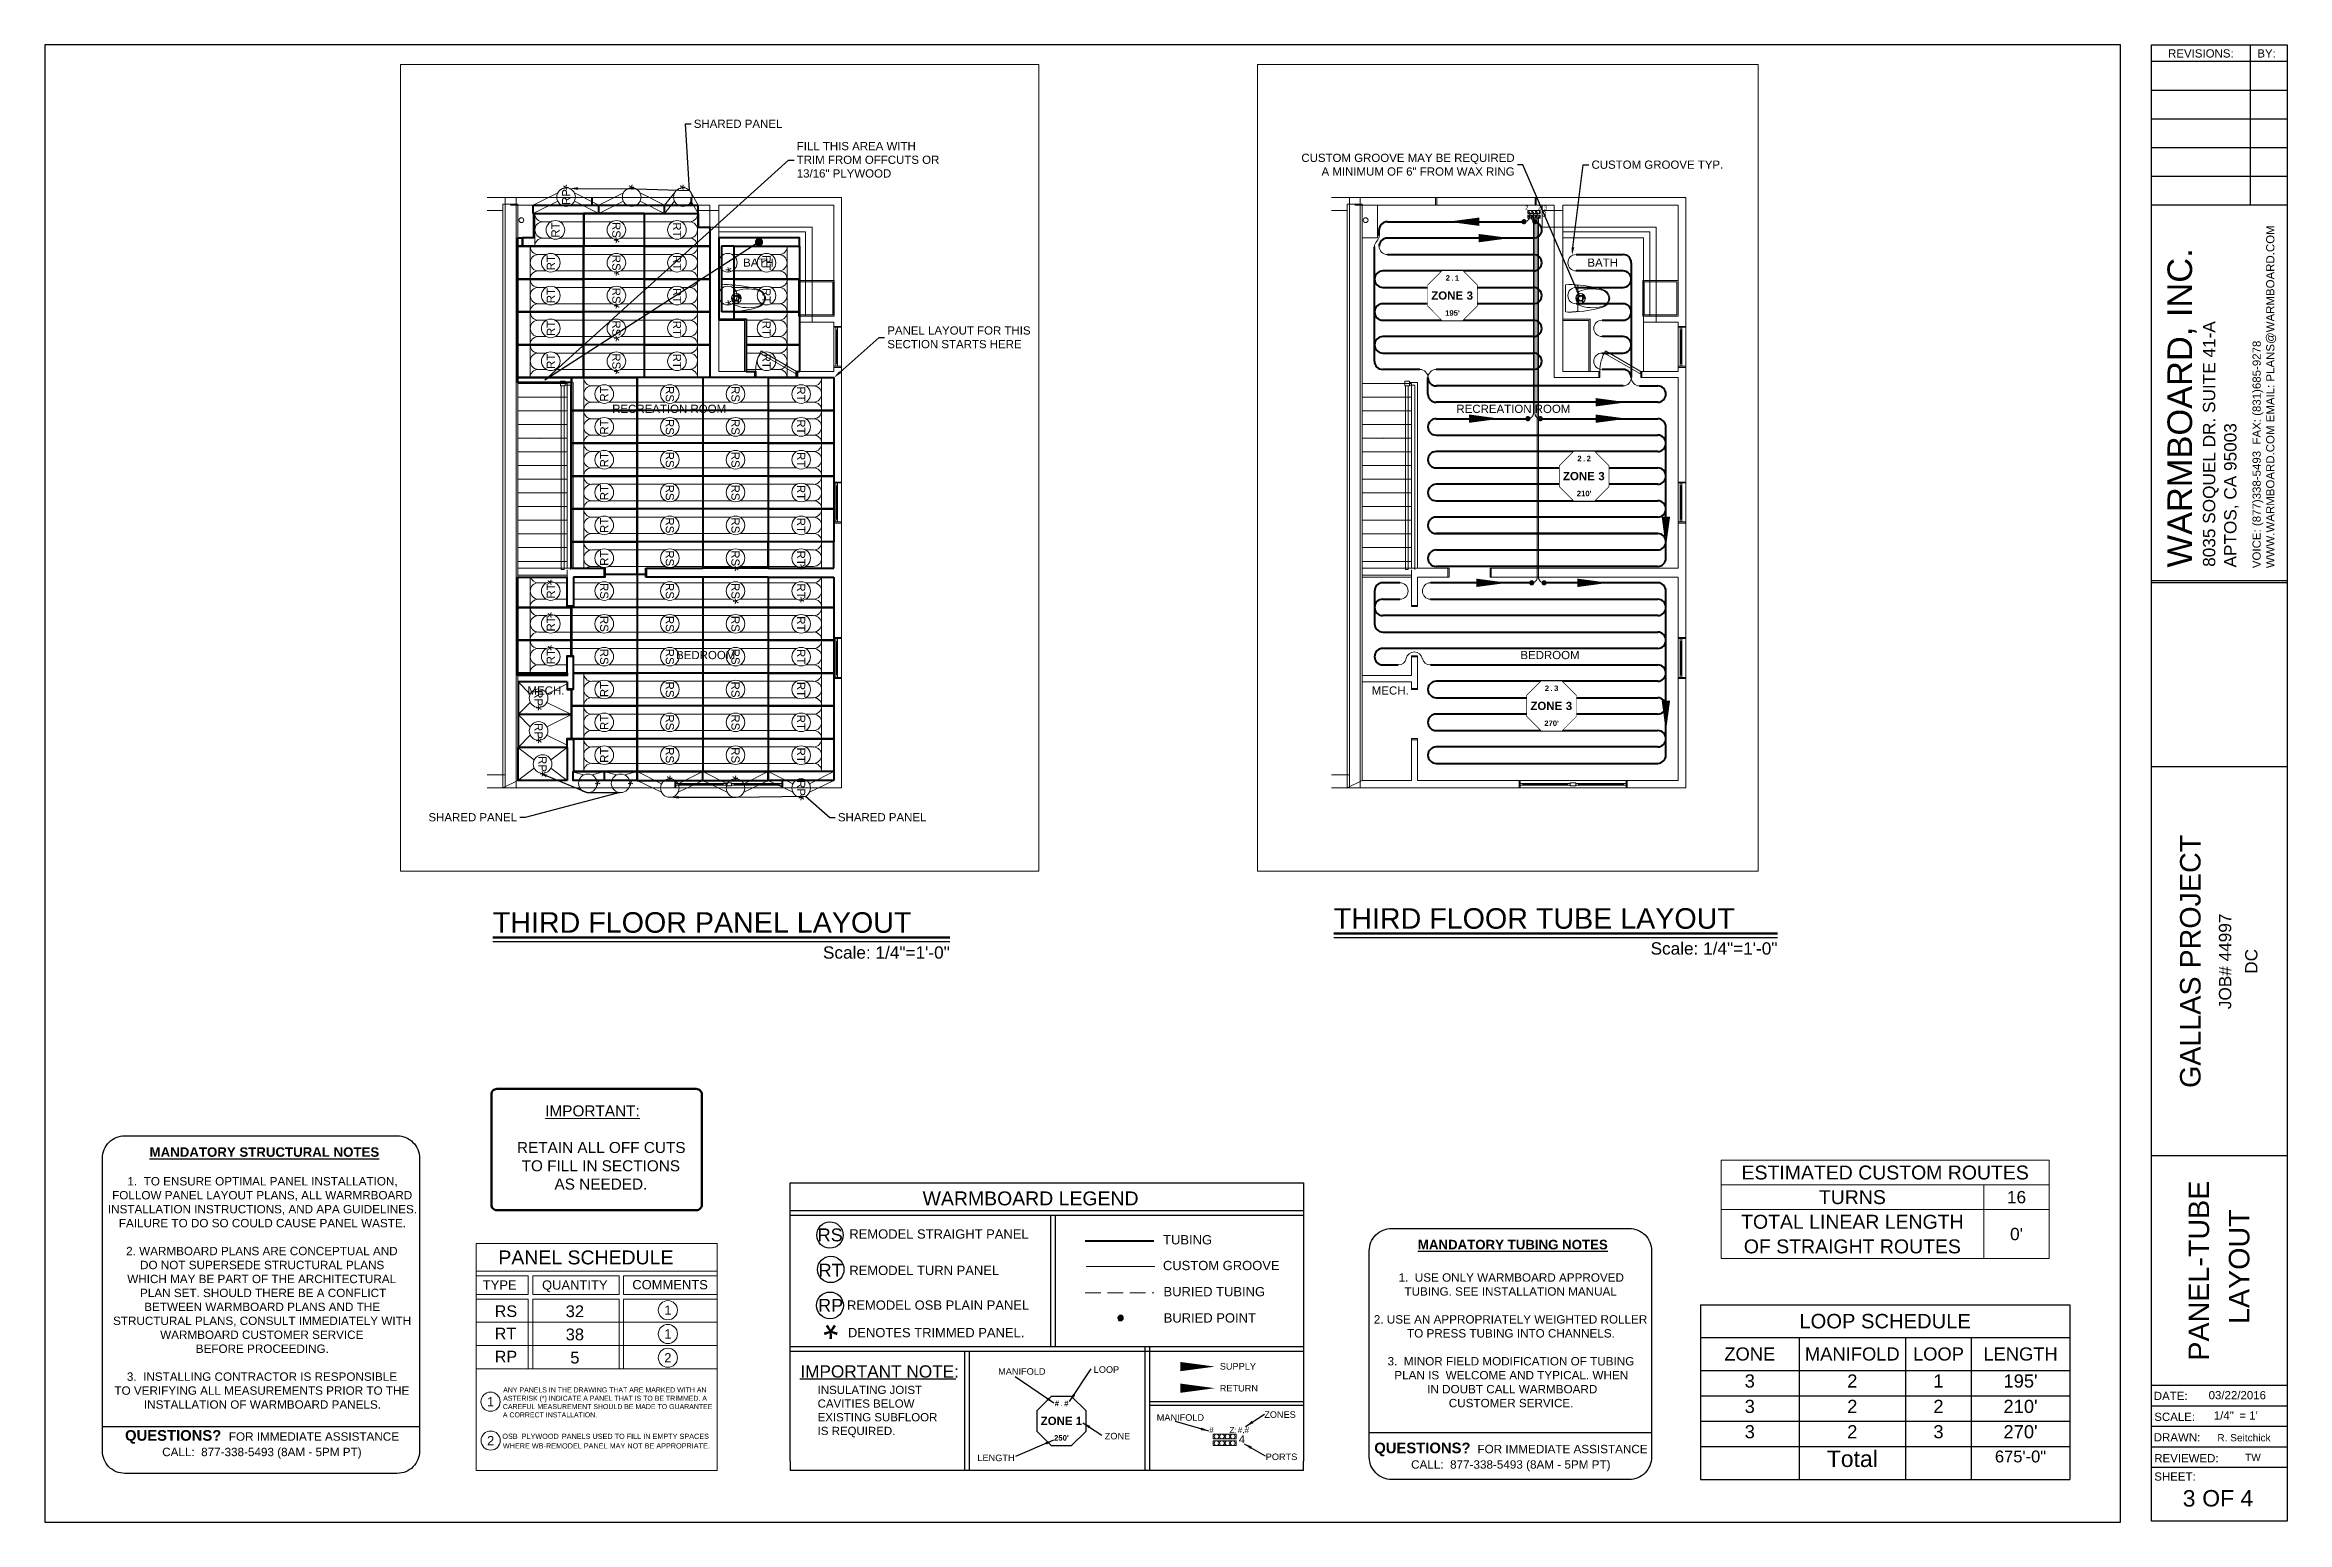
# Paper-space layout 'THIRD FLOOR' of a CAD drawing. Header units: inches. Extents: x 0.2 to 34.4, y 0.5 to 23.
# The model-space entities are those that its viewports show. They can reach past a viewport. Long polylines and large blocks are cut down to what shows.
import ezdxf
from ezdxf import colors
from ezdxf.entities.mleader import LeaderData, LeaderLine
from ezdxf.enums import TextEntityAlignment as Align
from ezdxf.math import Vec2, Vec3

# ---------------------------------------------------------------- set-up
doc = ezdxf.new("R2010")
doc.units = ezdxf.units.IN
doc.header["$MEASUREMENT"] = 0
doc.set_wipeout_variables(frame=1)
doc.linetypes.add('ACAD_ISO02W100', pattern=[15, 12, -3])
doc.linetypes.add('DASHED2', pattern=[0.375, 0.25, -0.125])
for name, color, linetype in [('B_Legend', 7, 'Continuous'), ('D_Drawing Title', 7, 'Continuous'), ('T_Loop Marker', 7, 'Continuous'), ('T_Return', 5, 'Continuous'), ('T_Supply', 1, 'Continuous'), ('Title Block', 7, 'Continuous')]:
    doc.layers.add(name, color=color, linetype=linetype)
for name, color, linetype, lineweight in [('B_Notes', 7, 'Continuous', 13), ('B_Schedules', 7, 'Continuous', 13), ('B_Walls', 7, 'Continuous', 13), ('R_Panel Text', 7, 'Continuous', 13), ('R_Plywood', 22, 'Continuous', 13), ('R_Straight', 204, 'Continuous', 15), ('R_Turn', 30, 'Continuous', 15), ('S_Panel Text', 7, 'Continuous', 13), ('T_Buried Point', 3, 'Continuous', 20), ('T_Buried Tubing', 3, 'DASHED2', 20), ('T_Custom Groove', 143, 'Continuous', 20), ('T_Manifold', 7, 'Continuous', 9), ('T_Tube Text', 7, 'Continuous', 13), ('T_Tubing', 6, 'Continuous', 40), ('W_Grooves', 7, 'Continuous', 5), ('W_Panel', 7, 'Continuous', 40)]:
    doc.layers.add(name, color=color, linetype=linetype, lineweight=lineweight)
doc.layers.add('Viewport', color=7, linetype='Continuous', plot=False)
doc.styles.add('Bold', font='arialbd.ttf')
doc.styles.get("Standard").update_dxf_attribs({"font": 'arial.ttf'})
doc.dimstyles.get("Standard").update_dxf_attribs({"dimtxt": 4, "dimasz": 6, "dimexe": 0.18, "dimexo": 0.0625, "dimgap": 0.09, "dimtad": 0, "dimtih": 1, "dimtoh": 1, "dimdec": 4, "dimzin": 0, "dimdsep": 46, "dimlunit": 4, "dimtxsty": 'Standard', "dimcen": 0.09, "dimadec": 0, "dimazin": 0, "dimtfac": 1, "dimtdec": 4, "dimtofl": 0, "dimtmove": 0, "dimatfit": 3, "dimfxl": 1, "dimtolj": 1, "dimtzin": 0, "dimarcsym": 0})
picture_1 = doc.add_image_def('image1.gif', size_in_pixel=(300, 218))

psp = doc.layouts.new('THIRD FLOOR')

msp = doc.modelspace()

# ---------------------------------------------------------------- texts
at = {"layer": 'B_Walls'}
for s, p in [('BATH', (2267.2, -1179.3)), ('RECREATION ROOM', (2171.4, -1286.2)), ('BEDROOM', (2218.2, -1466.2)), ('MECH.', (2109.5, -1492.1))]:
    msp.add_text(s, height=6, dxfattribs=at).set_placement(p)

# ---------------------------------------------------------------- blocks, each defined once
blk = doc.blocks.new('*U59')
at = {"lineweight": 50}
blk.add_line((0, 0), (6.962, 0), dxfattribs=at)
at = {"layer": 'D_Drawing Title', "lineweight": 25}
blk.add_line((0, -0.061), (6.962, -0.061), dxfattribs=at)
at = {"flags": 8}
blk.add_attdef('VIEWNAME', (0, 0.073), '', height=0.312, dxfattribs=at)
blk.add_attdef('VPSCALE', text='', height=0.188, dxfattribs=at).set_placement((6.962, -0.321), align=Align.RIGHT)
blk = doc.blocks.new('*U58')
at = {"lineweight": 50}
blk.add_line((0, 0), (6.76, 0), dxfattribs=at)
at = {"layer": 'D_Drawing Title', "lineweight": 25}
blk.add_line((0, -0.061), (6.76, -0.061), dxfattribs=at)
at = {"flags": 8}
blk.add_attdef('VIEWNAME', (0, 0.073), '', height=0.312, dxfattribs=at)
blk.add_attdef('VPSCALE', text='', height=0.188, dxfattribs=at).set_placement((6.76, -0.321), align=Align.RIGHT)
blk = doc.blocks.new('WB Title Block')
for p, q in [((32.287, 23), (34.352, 23)), ((32.287, 0.517), (32.287, 23)), ((33.789, 23), (33.789, 20.562)), ((34.352, 23), (34.352, 0.517)), ((32.287, 22.75), (34.352, 22.75)), ((32.287, 22.312), (34.352, 22.312)), ((32.287, 21.875), (34.352, 21.875)), ((32.287, 21.437), (34.352, 21.437)), ((32.287, 21), (34.352, 21)), ((32.287, 20.562), (34.352, 20.562)), ((32.287, 14.812), (34.352, 14.812)), ((34.352, 6.08), (32.287, 6.08)), ((34.352, 2.58), (32.287, 2.58)), ((34.352, 2.267), (32.287, 2.267)), ((34.352, 1.955), (32.287, 1.955)), ((34.352, 1.642), (32.287, 1.642)), ((34.352, 1.33), (32.287, 1.33)), ((34.352, 0.517), (32.287, 0.517))]:
    blk.add_line(p, q)
at = {"lineweight": 30}
blk.add_lwpolyline([(0.188, 0.5), (31.812, 0.5), (31.812, 23), (0.188, 23)], close=True, dxfattribs=at)
for s, height, p in [('REVISIONS:', 0.125, (32.537, 22.807)), ('BY:', 0.125, (33.897, 22.807)), ('DATE:', 0.125, (32.32, 2.36)), ('SCALE:', 0.125, (32.327, 2.042)), ("= 1'", 0.125, (33.623, 2.062)), ('DRAWN:', 0.125, (32.32, 1.73)), ('REVIEWED:', 0.125, (32.327, 1.411)), ('SHEET:', 0.125, (32.327, 1.132)), ('OF 4', 0.25, (33.058, 0.739))]:
    blk.add_text(s, height=height).set_placement(p)
for s, height, p in [('WWW.WARMBOARD.COM EMAIL: PLANS@WARMBOARD.COM', 0.125, (34.157, 15.03)), ('VOICE: (877)338-5493  FAX: (831)685-9278', 0.125, (33.949, 15.03)), ('LAYOUT', 0.3125, (33.776, 3.518))]:
    blk.add_text(s, height=height, rotation=90).set_placement(p)
at = {"lineweight": 25}
blk.add_text('WARMBOARD, INC.', height=0.375, rotation=90, dxfattribs=at).set_placement((32.903, 15.041))
at = {"lineweight": 13}
for s, p in [('8035 SOQUEL DR. SUITE 41-A', (33.256, 15.05)), ('APTOS, CA 95003', (33.579, 15.04))]:
    blk.add_text(s, height=0.1875, rotation=90, dxfattribs=at).set_placement(p)
at = {"attachment_point": 5, "rotation": 90}
for s, width, insert, char_height in [('GALLAS PROJECT', 5.94263, (32.878, 9.041), 0.3125), ('JOB# 44997', 3.70461, (33.407, 9.041), 0.1875), ('DC', 3.70461, (33.806, 9.041), 0.1875)]:
    blk.add_mtext_dynamic_manual_height_columns(s, width=width, gutter_width=30, heights=[0], dxfattribs=dict(at, insert=insert, char_height=char_height))
blk.add_attdef('PANEL/TUBING', text='', height=0.312, rotation=90).set_placement((33.006, 4.33), align=Align.MIDDLE_CENTER)
for tag, height, p in [('DATE', 0.125, (33.592, 2.434)), ('1/4"', 0.125, (33.386, 2.125)), ('DESIGNER', 0.125, (33.694, 1.786)), ('REVIEWED', 0.125, (33.83, 1.487)), ('1', 0.25, (32.858, 0.862))]:
    blk.add_attdef(tag, text='', height=height).set_placement(p, align=Align.MIDDLE_CENTER)
image = blk.add_image(picture_1, insert=(34.352, 12.003), size_in_units=(2.841, 2.065), rotation=90)
image.dxf.flags = 7
blk = doc.blocks.new('Mandatory Structural Notes')
at = {"insert": (-2.961, -0.206), "char_height": 6, "attachment_point": 1, "bg_fill": 3, "box_fill_scale": 1, "bg_fill_color": 256, "bg_fill_transparency": 0}
blk.add_mtext_dynamic_auto_height_columns('\\pi0.9957;{\\fArial Unicode MS|b1|i0|c0|p34;\\H0.028333x;\\LMANDATORY STRUCTURAL NOTES\\fArial Unicode MS|b0|i0|c0|p34;\\H1.1176x; \\fArial|b0|i0|c0|p34;\\P\\pi3;\\H0.78948x;\\P\\pi0.59878;\\l1.  TO ENSURE OPTIMAL PANEL INSTALLATION, \\P\\pi0.32442;FOLLOW PANEL LAYOUT PLANS, ALL WARMRBOARD \\P\\pi0.24779;INSTALLATION INSTRUCTIONS, AND APA GUIDELINES. \\P\\pi0.44454;FAILURE TO DO SO COULD CAUSE PANEL WASTE.\\P\\pi3;\\P\\pi0.5752;2. WARMBOARD PLANS ARE CONCEPTUAL AND \\P\\pi0.82464;DO NOT SUPERSEDE STRUCTURAL PLANS \\P\\pi0.59515;WHICH MAY BE PART OF THE ARCHITECTURAL\\P\\pi0.76658; PLAN SET. SHOULD THERE BE A CONFLICT \\P\\pi0.9002;BETWEEN WARMBOARD PLANS AND THE \\P\\pi0.3412;STRUCTURAL PLANS, CONSULT IMMEDIATELY WITH \\P\\pi1.185;\\H0.99999x;WARMBOARD CUSTOMER SERVICE \\P\\pi1.8234;BEFORE PROCEEDING.\\P\\pi3;\\P\\pi0.58816;3.  INSTALLING CONTRACTOR IS RESPONSIBLE \\P\\pi0.36522;TO VERIFYING ALL MEASUREMENTS PRIOR TO THE \\P\\pi0.89403;INSTALLATION OF WARMBOARD PANELS.\\P\\pi3;\\H1.1333x;\\P\\pi0.55566;\\fArial|b1|i0|c0|p34;\\H1.1177x;QUESTIONS?\\fArial|b0|i0|c0|p34;\\H0.94741x; \\H0.94442x; \\H0.88232x;FOR IMMEDIATE ASSISTANCE \\fArial|b1|i0|c0|p34;\\P\\pi1.2213;\\fArial|b0|i0|c0|p34;CALL:  877-338-5493 (8AM - 5PM PT)}', width=6, gutter_width=85.5, height=5.673, count=1, dxfattribs=at)
at = {"lineweight": 30}
blk.add_lwpolyline([(-2.411, 0), (2.473, 0, -0.414214), (2.873, -0.4), (2.873, -5.649, -0.414214), (2.473, -6.049), (-2.411, -6.049, -0.414214), (-2.811, -5.649), (-2.811, -0.4, -0.414214)], format="xyb", close=True, dxfattribs=at)
blk.add_lwpolyline([(-2.811, -5.21), (2.873, -5.21)])
blk = doc.blocks.new('Mandatory Tubing Note')
at = {"insert": (-2.958, -0.205), "char_height": 6, "attachment_point": 1, "bg_fill": 3, "box_fill_scale": 1, "bg_fill_color": 256, "bg_fill_transparency": 0}
blk.add_mtext_dynamic_manual_height_columns('\\pi1.343;{\\fArial Unicode MS|b1|i0|c0|p34;\\H0.028333x;\\LMANDATORY TUBING NOTES\\fArial Unicode MS|b0|i0|c0|p34; \\fArial|b0|i0|c0|p34;\\H1.1176x;\\P\\pi3;\\P\\pi0.99686;\\H0.78947x;\\l1.  USE ONLY WARMBOARD APPROVED \\P\\pi1.1025;TUBING. SEE INSTALLATION MANUAL\\P\\pi3;\\P\\pi0.55338;2. USE AN APPROPRIATELY WEIGHTED ROLLER \\P\\pi1.1487;TO PRESS TUBING INTO CHANNELS.\\P\\pi3;\\P\\pi0.79909;3.  MINOR FIELD MODIFICATION OF TUBING \\P\\pi0.92094;PLAN IS  WELCOME AND TYPICAL. WHEN\\P\\pi1.4513; IN DOUBT CALL WARMBOARD \\P\\pi1.8967;CUSTOMER SERVICE.\\P\\pi3;\\P\\H1.1333x;\\P\\pi0.56149;\\fArial|b1|i0|c0|p34;\\H1.1177x;QUESTIONS?\\fArial|b0|i0|c0|p34;\\H0.89471x; \\H0.88236x; FOR IMMEDIATE ASSISTANCE\\fArial|b1|i0|c0|p34; \\P\\pi1.2213;\\fArial|b0|i0|c0|p34;CALL:  877-338-5493 (8AM - 5PM PT)}', width=6, gutter_width=85.5, heights=[4.282], dxfattribs=at)
at = {"lineweight": 30}
blk.add_lwpolyline([(-2.086, 0), (2.174, 0, -0.414214), (2.574, -0.4), (2.574, -4.099, -0.414214), (2.174, -4.499), (-2.086, -4.499, -0.414214), (-2.486, -4.099), (-2.486, -0.4, -0.414214)], format="xyb", close=True, dxfattribs=at)
blk.add_lwpolyline([(-2.486, -3.659), (2.574, -3.659)])
blk = doc.blocks.new('Bury Point')
at = {"layer": 'T_Buried Tubing'}
h = blk.add_hatch(color=256, dxfattribs=at)
edge = h.paths.add_edge_path()
edge.add_arc((0, 0), 1.5, 0, 360)
blk.add_circle((0, 0), 1.5, dxfattribs=at)
blk = doc.blocks.new('ASTERISK')
blk.add_text('*', height=7.97, rotation=180).set_placement((2.37, 6.49))
blk = doc.blocks.new('*U189')
at = {"color": 1, "lineweight": 9}
for p, q in [((0, 0), (2, 0)), ((0, 0), (0, -2.4)), ((11.8, 0), (11.8, -2.4)), ((0, -2.4), (11.8, -2.4))]:
    blk.add_line(p, q, dxfattribs=at)
at = {"color": 1}
for p, q in [((11.8, 0), (4.6, 0)), ((4.6, 0), (4.6, 0)), ((4.6, 0), (2, 0)), ((2, 0), (2, 0))]:
    blk.add_line(p, q, dxfattribs=at)
at = {"color": 5, "lineweight": 9}
for p, q in [((0, -3.4), (11.7, -3.4)), ((0, -3.4), (0, -5.8)), ((0, -5.8), (11.7, -5.8)), ((11.7, -3.4), (11.7, -5.8))]:
    blk.add_line(p, q, dxfattribs=at)
at = {"color": 3, "lineweight": 9}
for points in [[(1.3, -1.2), (1.3, -1.2)], [(2.3, -4.6), (2.3, -4.6)], [(4, -1.2), (4, -1.2)], [(5.1, -4.6), (5.1, -4.6)], [(6.8, -1.2), (6.8, -1.2)], [(7.8, -4.6), (7.8, -4.6)], [(9.5, -1.2), (9.5, -1.2)], [(10.6, -4.6), (10.6, -4.6)]]:
    blk.add_lwpolyline(points, dxfattribs=at)
at = {"color": 1}
for centre in [(7.3, -1.2), (10, -1.2), (1.8, -1.2), (4.5, -1.2)]:
    blk.add_circle(centre, 1.21, dxfattribs=at)
at = {"color": 5}
for centre in [(1.8, -4.6), (4.5, -4.6), (7.3, -4.6), (10, -4.6)]:
    blk.add_circle(centre, 1.21, dxfattribs=at)
at = {"color": 6}
blk.add_text('Z:', height=3, dxfattribs=at).set_placement((8.3, 0.5))
at = {"color": 83}
blk.add_attdef('MAN#', (-2, 0.5), '', height=3, dxfattribs=at)
at = {"color": 6}
blk.add_attdef('ZONE', (12.5, 0.5), '', height=3, dxfattribs=at)
at = {"color": 0, "flags": 1}
blk.add_attdef('GPM', text='', height=4, dxfattribs=at).set_placement((-3.6, -2.9), align=Align.MIDDLE_RIGHT)
at = {"color": 0}
blk.add_attdef('PORTS', (13.1, -4.6), '', height=4, dxfattribs=at)
blk = doc.blocks.new('Custom Route Count')
blk.add_lwpolyline([(-2.56, 0.751), (2.442, 0.751), (2.442, -0.749), (-2.56, -0.749)], close=True)
for points in [[(-2.56, 0.376), (2.442, 0.376), (2.442, 0.001), (-2.56, 0.001), (-2.56, -0.749), (2.442, -0.749)], [(1.442, -0.749), (1.442, 0.376)]]:
    blk.add_lwpolyline(points)
for s, height, p in [('ESTIMATED CUSTOM ROUTES', 0.21201, (-0.059, 0.563)), ('TURNS', 0.212, (-0.559, 0.188)), ('TOTAL LINEAR LENGTH', 0.21201, (-0.559, -0.187)), ('OF STRAIGHT ROUTES', 0.21201, (-0.559, -0.562))]:
    blk.add_text(s, height=height).set_placement(p, align=Align.MIDDLE_CENTER)
for tag, p in [('Turns:', (1.942, 0.188)), ('Length:', (1.942, -0.374))]:
    blk.add_attdef(tag, text='', height=0.188).set_placement(p, align=Align.MIDDLE_CENTER)
blk = doc.blocks.new('WB-R Panel Schedule')
for p, q in [((-1.837, 0), (1.837, 0)), ((-1.837, -3.459), (-1.837, 0)), ((1.837, 0), (1.837, -3.459)), ((-1.837, -3.459), (-1.837, -0.353)), ((-1.837, -0.424), (1.837, -0.424)), ((-1.837, -0.495), (-1.042, -0.495)), ((-1.042, -0.777), (-1.042, -0.495)), ((-0.971, -0.495), (0.342, -0.495)), ((-0.971, -0.777), (-0.971, -0.495)), ((0.342, -0.777), (0.342, -0.495)), ((0.412, -0.495), (1.837, -0.495)), ((0.412, -0.777), (0.412, -0.495)), ((1.837, -0.353), (1.837, -3.459)), ((-1.837, -0.777), (-1.042, -0.777)), ((-1.837, -0.848), (-1.042, -0.848)), ((-1.042, -1.908), (-1.042, -0.848)), ((-0.971, -0.777), (0.342, -0.777)), ((-0.971, -0.848), (0.342, -0.848)), ((-0.971, -1.908), (-0.971, -0.848)), ((0.342, -1.908), (0.342, -0.848)), ((0.412, -0.777), (1.837, -0.777)), ((0.412, -0.848), (1.837, -0.848)), ((0.412, -1.908), (0.412, -0.848)), ((-1.837, -1.201), (1.837, -1.201)), ((-1.042, -1.908), (-1.042, -1.201)), ((-0.971, -1.908), (-0.971, -1.201)), ((0.342, -1.908), (0.342, -1.201)), ((0.412, -1.908), (0.412, -1.201)), ((-1.837, -1.555), (1.837, -1.555)), ((-1.837, -1.908), (1.837, -1.908)), ((-1.837, -1.908), (1.837, -1.908)), ((1.837, -3.459), (-1.837, -3.459))]:
    blk.add_line(p, q)
for centre in [(1.086, -1.017), (1.086, -1.379), (1.086, -1.741), (-1.616, -2.411), (-1.614, -3.003)]:
    blk.add_circle(centre, 0.146)
for s, height, p in [('PANEL SCHEDULE', 0.21201, (-1.496, -0.319)), ('TYPE', 0.1413, (-1.734, -0.704)), ('QUANTITY', 0.1413, (-0.831, -0.704)), ('COMMENTS', 0.1413, (0.544, -0.699)), ('RS', 0.1767, (-1.553, -1.12)), ('RT', 0.1767, (-1.553, -1.46)), ('RP', 0.1767, (-1.553, -1.811)), ('ANY PANELS IN THE DRAWING THAT ARE MARKED WITH AN ', 0.07589, (-1.423, -2.269)), ('ASTERISK (*) INDICATE A PANEL THAT IS TO BE TRIMMED. A ', 0.07589, (-1.423, -2.396)), ('A CORRECT INSTALLATION.', 0.07589, (-1.428, -2.649)), ('CAREFUL MEASUREMENT SHOULD BE MADE TO GUARANTEE', 0.07589, (-1.428, -2.523)), ('OSB  PLYWOOD', 0.07907, (-1.436, -2.977)), (' WHERE WB-REMODEL PANEL MAY NOT BE APPROPRIATE.', 0.07907, (-1.459, -3.123)), ('PANELS USED TO FILL IN EMPTY SPACES', 0.07907, (-0.529, -2.978))]:
    blk.add_text(s, height=height).set_placement(p)
for s, p in [('1', (1.086, -1.017)), ('1', (1.086, -1.379)), ('2', (1.086, -1.741)), ('1', (-1.616, -2.411)), ('2', (-1.614, -3.003))]:
    blk.add_text(s, height=0.141).set_placement(p, align=Align.MIDDLE)
at = {"flags": 8}
for tag, p in [('RS-CNT', (-0.331, -1.177)), ('RT-CNT', (-0.331, -1.53)), ('RP-CNT', (-0.331, -1.884))]:
    blk.add_attdef(tag, text='', height=0.18, dxfattribs=at).set_placement(p, align=Align.BOTTOM_CENTER)
blk = doc.blocks.new('WB-R Trim Panel Note')
at = {"layer": 'R_Panel Text', "lineweight": 60}
blk.add_lwpolyline([(-72.7, 0), (72.7, 0, -0.414214), (76.7, -4), (76.7, -84.4, -0.414214), (72.7, -88.4), (-72.7, -88.4, -0.414214), (-76.7, -84.4), (-76.7, -4, -0.414214)], format="xyb", close=True, dxfattribs=at)
at = {"layer": 'R_Panel Text', "insert": (-62.3, -12), "char_height": 8, "attachment_point": 1}
blk.add_mtext_dynamic_manual_height_columns('{\\C0;        \\LIMPORTANT:\\l\\P\\P\\pi4.226;RETAIN ALL OFF CUTS\\P\\pi7.6421;TO FILL IN SECTIONS\\P\\pi31.609;AS NEEDED.}', width=129.942, gutter_width=30, heights=[0], dxfattribs=at)
blk = doc.blocks.new('*T248')
at = {"layer": 'B_Schedules', "color": 0, "linetype": 'ByBlock', "lineweight": -2, "transparency": 16777216}
for p, q in [((0, 0), (5.625, 0)), ((0, 0), (0, -2.66)), ((5.625, 0), (5.625, -2.66)), ((0, -0.5), (5.625, -0.5)), ((1.5, -0.5), (1.5, -2.66)), ((3.125, -0.5), (3.125, -2.66)), ((4.125, -0.5), (4.125, -2.66)), ((0, -1), (5.625, -1)), ((0, -1.387), (5.625, -1.387)), ((0, -1.773), (5.625, -1.773)), ((0, -2.16), (5.625, -2.16)), ((0, -2.66), (5.625, -2.66))]:
    blk.add_line(p, q, dxfattribs=at)
at = {"layer": 'B_Schedules', "color": 0, "transparency": 16777216}
for s, insert, char_height, width, attachment_point in [('LOOP SCHEDULE', (2.812, -0.25), 0.22, 5.505, 5), ('ZONE', (0.75, -0.75), 0.2, 1.38, 5), ('MANIFOLD', (2.312, -0.75), 0.2, 1.505, 5), ('LOOP', (3.625, -0.75), 0.2, 0.88, 5), ('LENGTH', (4.875, -0.75), 0.2, 1.38, 5), ('3', (0.75, -1.06), 0.2, 1.38, 2), ('2', (2.312, -1.06), 0.2, 1.505, 2), ('1', (3.625, -1.06), 0.2, 0.88, 2), ("195'", (4.875, -1.06), 0.2, 1.38, 2), ('3', (0.75, -1.447), 0.2, 1.38, 2), ('2', (2.312, -1.447), 0.2, 1.505, 2), ('2', (3.625, -1.447), 0.2, 0.88, 2), ("210'", (4.875, -1.447), 0.2, 1.38, 2), ('3', (0.75, -1.833), 0.2, 1.38, 2), ('2', (2.312, -1.833), 0.2, 1.505, 2), ('3', (3.625, -1.833), 0.2, 0.88, 2), ("270'", (4.875, -1.833), 0.2, 1.38, 2), ('Total', (2.312, -2.22), 0.25, 1.505, 2), ('675\'-0"', (4.875, -2.22), 0.18, 1.38, 2)]:
    blk.add_mtext(s, dxfattribs=dict(at, insert=insert, char_height=char_height, width=width, attachment_point=attachment_point))
blk = doc.blocks.new('*U138')
at = {"layer": 'B_Walls', "linetype": 'Continuous'}
for p, q in [((-9.8, 3), (9.8, 3)), ((-9.3, 12), (9.3, 12)), ((4.8, 12.4), (-4.8, 12.4))]:
    blk.add_line(p, q, dxfattribs=at)
at = {"layer": 'B_Walls', "color": 252}
for p, q in [((-2.3, 16), (-1.8, 15.5)), ((-2.1, 16.3), (-1.8, 16.3)), ((-1.5, 15.8), (-1.4, 16)), ((1.5, 12.1), (1.4, 11.9)), ((2.3, 11.8), (1.8, 12.3)), ((2.1, 11.6), (1.8, 11.5))]:
    blk.add_line(p, q, dxfattribs=at)
at = {"layer": 'B_Walls'}
blk.add_lwpolyline([(-9.3, 12), (-9.8, 9.7), (-10.1, 7.5), (-10.1, 5.2), (-9.8, 3)], dxfattribs=at)
at = {"layer": 'B_Walls', "color": 252}
for centre, radius in [((0, 13.9), 3.5), ((0, 16.7), 0.25), ((-2.4, 15.3), 0.25), ((-2.4, 12.5), 0.25), ((0, 13.9), 2.12), ((0, 13.9), 2), ((0, 13.9), 1.5), ((0, 11.2), 0.25), ((2.4, 15.3), 0.25), ((2.4, 12.5), 0.25)]:
    blk.add_circle(centre, radius, dxfattribs=at)
at = {"layer": 'B_Walls'}
for centre, radius, start, end in [((0.5, 28), 7.27, 110.4524, 162.7523), ((1, 27.7), 7.23, 133.1457, 165.2214), ((0, 28.8), 5.72, 46.8543, 133.1457), ((0, 29.5), 5.72, 69.5476, 110.4524), ((-0.5, 28), 7.27, 17.2477, 69.5476), ((-1, 27.7), 7.23, 14.7786, 46.8543), ((71, 6.1), 81, 162.7523, 178.7776), ((19.9, 22.7), 26.8, 165.2214, 202.6263), ((-19.9, 22.7), 26.8, 337.3737, 14.7786), ((-71, 6.1), 81, 1.2224, 17.2477)]:
    blk.add_arc(centre, radius, start, end, dxfattribs=at)
at = {"layer": 'B_Walls', "color": 252}
for centre, radius, start, end in [((0, 13.9), 2.99, 106.4671, 127.0724), ((-0.8, 16.5), 0.25, 286.3637, 109.0193), ((0, 13.9), 3.13, 131.1797, 138.5205), ((0, 13.9), 2.38, 128.8405, 138.5205), ((0, 13.9), 2.5, 106.6653, 125.0826), ((0.8, 11.3), 0.25, 106.3637, 289.0193), ((0, 13.9), 2.5, 286.6653, 305.0826), ((0, 13.9), 2.99, 286.4671, 307.0724), ((0, 13.9), 2.38, 308.8405, 318.5205), ((0, 13.9), 3.13, 311.1797, 318.5205)]:
    blk.add_arc(centre, radius, start, end, dxfattribs=at)
at = {"layer": 'B_Walls', "linetype": 'Continuous'}
for start, end in [(7.7399, 15.822), (350.5377, 7.7399)]:
    blk.add_arc((-10.5, 6.4), 20.6, start, end, dxfattribs=at)
blk = doc.blocks.new('R-Turn Panel Text')
at = {"layer": 'W_Panel'}
blk.add_text('RT', height=6, dxfattribs=at).set_placement((0, 0), align=Align.MIDDLE)
blk = doc.blocks.new('*U114')
at = {"layer": 'R_Turn'}
blk.add_circle((12, -24), 6.81, dxfattribs=at)
at = {"layer": 'W_Grooves'}
for p, q in [((0, -9), (24, -9)), ((6, -15), (6, -20.8)), ((18, -15), (18, -20.8)), ((6, -27.2), (6, -48)), ((18, -27.2), (18, -48))]:
    blk.add_line(p, q, dxfattribs=at)
for centre, radius, start, end in [((0.1, -14.9), 5.95, 70.8923, 90.5136), ((0.1, -14.9), 5.95, 48.421, 70.8923), ((0.1, -14.9), 5.95, 359.4886, 48.421), ((12, -15), 6, 131.8103, 180), ((12, -15), 6, 109.4712, 131.8103), ((12, -15), 6, 90, 109.4712), ((12, -15), 6, 0, 90), ((23.9, -14.9), 5.95, 89.4864, 180.5114)]:
    blk.add_arc(centre, radius, start, end, dxfattribs=at)
at = {"layer": 'W_Panel'}
for p, q in [((0, 0), (24, 0)), ((0, -48), (0, 0)), ((24, 0), (24, -48)), ((0, -48), (24, -48))]:
    blk.add_line(p, q, dxfattribs=at)
blk.add_blockref('R-Turn Panel Text', (12, -24), dxfattribs=at)
at = {"layer": 'W_Panel', "flags": 8}
blk.add_attdef('*', (20.6, -17.8), '', height=8, rotation=180, dxfattribs=at)
blk = doc.blocks.new('R-Turn Panel2')
at = {"layer": 'R_Turn'}
blk.add_circle((12, -24), 6.81, dxfattribs=at)
at = {"layer": 'W_Grooves'}
for p, q in [((0, -9), (24, -9)), ((6, -15), (6, -20.8)), ((18, -15), (18, -20.8)), ((6, -27.2), (6, -39)), ((18, -27.2), (18, -39))]:
    blk.add_line(p, q, dxfattribs=at)
for centre, radius, start, end in [((0.1, -14.9), 5.95, 70.8923, 90.5136), ((0.1, -14.9), 5.95, 48.421, 70.8923), ((0.1, -14.9), 5.95, 359.4886, 48.421), ((12, -15), 6, 131.8103, 180), ((12, -15), 6, 109.4712, 131.8103), ((12, -15), 6, 90, 109.4712), ((12, -15), 6, 0, 90), ((23.9, -14.9), 5.95, 89.4864, 180.5114)]:
    blk.add_arc(centre, radius, start, end, dxfattribs=at)
at = {"layer": 'W_Panel'}
for p, q in [((0, 0), (24, 0)), ((0, -48), (0, 0)), ((24, 0), (24, -39)), ((0, -48), (5.2, -48))]:
    blk.add_line(p, q, dxfattribs=at)
blk.add_lwpolyline([(5.2, -48), (5.2, -39), (24, -39)], dxfattribs=at)
blk.add_blockref('R-Turn Panel Text', (12, -24), dxfattribs=at)
at = {"layer": 'W_Panel', "flags": 8}
blk.add_attdef('*', (20.6, -17.8), '', height=8, rotation=180, dxfattribs=at)
blk = doc.blocks.new('R-Turn Panel1')
at = {"layer": 'R_Turn'}
blk.add_circle((12, -24), 6.81, dxfattribs=at)
at = {"layer": 'W_Grooves'}
for p, q in [((0, -9), (24, -9)), ((6, -15), (6, -20.8)), ((18, -15), (18, -20.8)), ((6, -27.2), (6, -39)), ((18, -27.2), (18, -39))]:
    blk.add_line(p, q, dxfattribs=at)
for centre, radius, start, end in [((0.1, -14.9), 5.95, 70.8923, 90.5136), ((0.1, -14.9), 5.95, 48.421, 70.8923), ((0.1, -14.9), 5.95, 359.4886, 48.421), ((12, -15), 6, 131.8103, 180), ((12, -15), 6, 109.4712, 131.8103), ((12, -15), 6, 90, 109.4712), ((12, -15), 6, 0, 90), ((23.9, -14.9), 5.95, 89.4864, 180.5114)]:
    blk.add_arc(centre, radius, start, end, dxfattribs=at)
at = {"layer": 'W_Panel'}
for p, q in [((0, 0), (19.5, 0)), ((0, -39), (0, 0)), ((24, -2), (24, -32)), ((0, -39), (19.5, -39))]:
    blk.add_line(p, q, dxfattribs=at)
for points in [[(24, -2), (19.5, -2), (19.5, 0)], [(19.5, -39), (19.5, -32), (24, -32)]]:
    blk.add_lwpolyline(points, dxfattribs=at)
blk.add_blockref('R-Turn Panel Text', (12, -24), dxfattribs=at)
at = {"layer": 'W_Panel', "flags": 8}
blk.add_attdef('*', (20.6, -17.8), '', height=8, rotation=180, dxfattribs=at)
blk = doc.blocks.new('*U181')
at = {"layer": 'R_Turn'}
blk.add_circle((12, -24), 6.81, dxfattribs=at)
at = {"layer": 'W_Grooves'}
for p, q in [((19.3, -9), (0, -9)), ((6, -15), (6, -20.8)), ((18, -15), (18, -20.8)), ((6, -27.2), (6, -48)), ((18, -27.2), (18, -48))]:
    blk.add_line(p, q, dxfattribs=at)
for centre, radius, start, end in [((0.1, -14.9), 5.95, 359.4886, 90.5136), ((12, -15), 6, 90, 180), ((12, -15), 6, 70.5288, 90), ((12, -15), 6, 48.1897, 70.5288), ((12, -15), 6, 0, 48.1897)]:
    blk.add_arc(centre, radius, start, end, dxfattribs=at)
at = {"layer": 'W_Panel'}
for p, q in [((19.3, 0), (0, 0)), ((0, 0), (0, -48)), ((19.3, -48), (19.3, 0)), ((19.3, -48), (0, -48))]:
    blk.add_line(p, q, dxfattribs=at)
blk.add_blockref('R-Turn Panel Text', (12, -24), dxfattribs=at)
at = {"layer": 'W_Panel', "flags": 8}
blk.add_attdef('*', (20.6, -17.8), '', height=8, rotation=180, dxfattribs=at)
blk = doc.blocks.new('*U180')
at = {"layer": 'R_Turn'}
blk.add_circle((12, -24), 6.81, dxfattribs=at)
at = {"layer": 'W_Grooves'}
for p, q in [((1.8, -9), (24, -9)), ((6, -15), (6, -20.8)), ((18, -15), (18, -20.8)), ((6, -27.2), (6, -48)), ((18, -27.2), (18, -48))]:
    blk.add_line(p, q, dxfattribs=at)
for centre, radius, start, end in [((0.1, -14.9), 5.95, 48.421, 70.8923), ((0.1, -14.9), 5.95, 359.4886, 48.421), ((12, -15), 6, 131.8103, 180), ((12, -15), 6, 109.4712, 131.8103), ((12, -15), 6, 90, 109.4712), ((12, -15), 6, 0, 90), ((23.9, -14.9), 5.95, 89.4864, 180.5114)]:
    blk.add_arc(centre, radius, start, end, dxfattribs=at)
at = {"layer": 'W_Panel'}
for p, q in [((1.8, 0), (24, 0)), ((1.8, -48), (1.8, 0)), ((24, 0), (24, -48)), ((1.8, -48), (24, -48))]:
    blk.add_line(p, q, dxfattribs=at)
blk.add_blockref('R-Turn Panel Text', (12, -24), dxfattribs=at)
at = {"layer": 'W_Panel', "flags": 8}
blk.add_attdef('*', (20.6, -17.8), '', height=8, rotation=180, dxfattribs=at)
blk = doc.blocks.new('R-Straight Panel Text')
at = {"layer": 'W_Panel'}
blk.add_text('RS', height=6, dxfattribs=at).set_placement((0, 0), align=Align.MIDDLE)
blk = doc.blocks.new('*U115')
at = {"layer": 'R_Straight'}
blk.add_circle((12, 24), 6.81, dxfattribs=at)
at = {"layer": 'W_Grooves'}
for p, q in [((6, 48), (6, 27.2)), ((18, 48), (18, 27.2)), ((6, 20.8), (6, 0)), ((18, 20.8), (18, 0))]:
    blk.add_line(p, q, dxfattribs=at)
at = {"layer": 'W_Panel'}
for p, q in [((0, 48), (24, 48)), ((0, 48), (0, 0)), ((24, 48), (24, 0)), ((0, 0), (24, 0))]:
    blk.add_line(p, q, dxfattribs=at)
blk.add_blockref('R-Straight Panel Text', (12, 24), dxfattribs=at)
at = {"layer": 'W_Panel', "flags": 8}
blk.add_attdef('*', (21.8, 30.2), '', height=8, rotation=180, dxfattribs=at)
blk = doc.blocks.new('*U179')
at = {"layer": 'R_Straight'}
blk.add_circle((12, 24), 6.81, dxfattribs=at)
at = {"layer": 'W_Grooves'}
for p, q in [((6, 48), (6, 27.2)), ((18, 48), (18, 27.2)), ((6, 20.8), (6, 0)), ((18, 20.8), (18, 0))]:
    blk.add_line(p, q, dxfattribs=at)
at = {"layer": 'W_Panel'}
for p, q in [((0, 48), (19.3, 48)), ((0, 48), (0, 0)), ((19.3, 48), (19.3, 0)), ((0, 0), (19.3, 0))]:
    blk.add_line(p, q, dxfattribs=at)
blk.add_blockref('R-Straight Panel Text', (12, 24), dxfattribs=at)
at = {"layer": 'W_Panel', "flags": 8}
blk.add_attdef('*', (21.8, 30.2), '', height=8, rotation=180, dxfattribs=at)
blk = doc.blocks.new('*U178')
at = {"layer": 'R_Straight'}
blk.add_circle((10.2, 24), 6.81, dxfattribs=at)
at = {"layer": 'W_Grooves'}
for p, q in [((4.2, 48), (4.2, 27.2)), ((16.2, 48), (16.2, 27.2)), ((4.2, 20.8), (4.2, 0)), ((16.2, 20.8), (16.2, 0))]:
    blk.add_line(p, q, dxfattribs=at)
at = {"layer": 'W_Panel'}
for p, q in [((0, 48), (22.2, 48)), ((0, 48), (0, 0)), ((22.2, 48), (22.2, 0)), ((0, 0), (22.2, 0))]:
    blk.add_line(p, q, dxfattribs=at)
blk.add_blockref('R-Straight Panel Text', (10.2, 24), dxfattribs=at)
at = {"layer": 'W_Panel', "flags": 8}
blk.add_attdef('*', (20, 30.2), '', height=8, rotation=180, dxfattribs=at)
blk = doc.blocks.new('R-Straight Panel3')
at = {"layer": 'R_Straight'}
blk.add_circle((12, 24), 6.81, dxfattribs=at)
at = {"layer": 'W_Grooves'}
for p, q in [((6, 48), (6, 27.2)), ((18, 48), (18, 27.2)), ((6, 20.8), (6, 0)), ((18, 20.8), (18, 0))]:
    blk.add_line(p, q, dxfattribs=at)
at = {"layer": 'W_Panel'}
for p, q in [((0, 48), (19.3, 48)), ((0, 48), (0, 0)), ((0, 0), (24, 0)), ((24, 6.4), (24, 0))]:
    blk.add_line(p, q, dxfattribs=at)
blk.add_blockref('R-Straight Panel Text', (12, 24), dxfattribs=at)
at = {"layer": 'W_Panel', "flags": 8}
blk.add_attdef('*', (21.8, 30.2), '', height=8, rotation=180, dxfattribs=at)
blk = doc.blocks.new('R-Straight Panel4')
at = {"layer": 'R_Straight'}
blk.add_circle((12, 24), 6.81, dxfattribs=at)
at = {"layer": 'W_Grooves'}
for p, q in [((6, 48), (6, 27.2)), ((18, 48), (18, 27.2)), ((6, 20.8), (6, 0)), ((18, 20.8), (18, 0))]:
    blk.add_line(p, q, dxfattribs=at)
at = {"layer": 'W_Panel'}
for p, q in [((1.8, 48), (24, 48)), ((24, 48), (24, 0)), ((0, 6.4), (0, 0)), ((0, 0), (24, 0))]:
    blk.add_line(p, q, dxfattribs=at)
blk.add_blockref('R-Straight Panel Text', (12, 24), dxfattribs=at)
at = {"layer": 'W_Panel', "flags": 8}
blk.add_attdef('*', (21.8, 30.2), '', height=8, rotation=180, dxfattribs=at)
blk = doc.blocks.new('*U169')
at = {"layer": 'R_Straight'}
blk.add_circle((12, 24), 6.81, dxfattribs=at)
at = {"layer": 'W_Grooves'}
for p, q in [((6, 44.3), (6, 27.2)), ((18, 44.3), (18, 27.2)), ((6, 20.8), (6, 0)), ((18, 20.8), (18, 0))]:
    blk.add_line(p, q, dxfattribs=at)
at = {"layer": 'W_Panel'}
for p, q in [((0, 44.3), (24, 44.3)), ((0, 44.3), (0, 0)), ((24, 44.3), (24, 0)), ((0, 0), (24, 0))]:
    blk.add_line(p, q, dxfattribs=at)
blk.add_blockref('R-Straight Panel Text', (12, 24), dxfattribs=at)
at = {"layer": 'W_Panel', "flags": 8}
blk.add_attdef('*', (21.8, 30.2), '', height=8, rotation=180, dxfattribs=at)
blk = doc.blocks.new('R-Turn Panel7')
at = {"layer": 'R_Turn'}
blk.add_circle((12, -24), 6.81, dxfattribs=at)
at = {"layer": 'W_Grooves'}
for p, q in [((0, -9), (24, -9)), ((6, -15), (6, -20.8)), ((18, -15), (18, -20.8)), ((6, -27.2), (6, -48)), ((18, -27.2), (18, -48))]:
    blk.add_line(p, q, dxfattribs=at)
for centre, radius, start, end in [((0.1, -14.9), 5.95, 70.8923, 90.5136), ((0.1, -14.9), 5.95, 48.421, 70.8923), ((0.1, -14.9), 5.95, 359.4886, 48.421), ((12, -15), 6, 131.8103, 180), ((12, -15), 6, 109.4712, 131.8103), ((12, -15), 6, 90, 109.4712), ((12, -15), 6, 0, 90), ((23.9, -14.9), 5.95, 89.4864, 180.5114)]:
    blk.add_arc(centre, radius, start, end, dxfattribs=at)
at = {"layer": 'W_Panel'}
for p, q in [((0, -48), (0, -1.5)), ((24, -1.5), (24, -48)), ((0, -48), (24, -48))]:
    blk.add_line(p, q, dxfattribs=at)
blk.add_lwpolyline([(24, -1.5), (0, -1.5)], dxfattribs=at)
blk.add_blockref('R-Turn Panel Text', (12, -24), dxfattribs=at)
at = {"layer": 'W_Panel', "flags": 8}
blk.add_attdef('*', (20.6, -17.8), '', height=8, rotation=180, dxfattribs=at)
blk = doc.blocks.new('R-Turn Panel8')
at = {"layer": 'R_Turn'}
blk.add_circle((12, -24), 6.81, dxfattribs=at)
at = {"layer": 'W_Grooves'}
for p, q in [((0, -9), (24, -9)), ((6, -15), (6, -20.8)), ((18, -15), (18, -20.8)), ((6, -27.2), (6, -48)), ((18, -27.2), (18, -48))]:
    blk.add_line(p, q, dxfattribs=at)
for centre, radius, start, end in [((0.1, -14.9), 5.95, 70.8923, 90.5136), ((0.1, -14.9), 5.95, 48.421, 70.8923), ((0.1, -14.9), 5.95, 359.4886, 48.421), ((12, -15), 6, 131.8103, 180), ((12, -15), 6, 109.4712, 131.8103), ((12, -15), 6, 90, 109.4712), ((12, -15), 6, 0, 90), ((23.9, -14.9), 5.95, 89.4864, 180.5114)]:
    blk.add_arc(centre, radius, start, end, dxfattribs=at)
at = {"layer": 'W_Panel'}
for p, q in [((0, 0), (12.1, 0)), ((0, -48), (0, 0)), ((24, -1.5), (24, -48)), ((0, -48), (24, -48))]:
    blk.add_line(p, q, dxfattribs=at)
blk.add_blockref('R-Turn Panel Text', (12, -24), dxfattribs=at)
at = {"layer": 'W_Panel', "flags": 8}
blk.add_attdef('*', (20.6, -17.8), '', height=8, rotation=180, dxfattribs=at)
blk = doc.blocks.new('R-Turn Panel3')
at = {"layer": 'R_Turn'}
blk.add_circle((12, -24), 6.81, dxfattribs=at)
at = {"layer": 'W_Grooves'}
for p, q in [((0, -9), (24, -9)), ((6, -15), (6, -20.8)), ((18, -15), (18, -20.8)), ((6, -27.2), (6, -36)), ((18, -27.2), (18, -39))]:
    blk.add_line(p, q, dxfattribs=at)
for centre, radius, start, end in [((0.1, -14.9), 5.95, 70.8923, 90.5136), ((0.1, -14.9), 5.95, 48.421, 70.8923), ((0.1, -14.9), 5.95, 359.4886, 48.421), ((12, -15), 6, 131.8103, 180), ((12, -15), 6, 109.4712, 131.8103), ((12, -15), 6, 90, 109.4712), ((12, -15), 6, 0, 90), ((23.9, -14.9), 5.95, 89.4864, 180.5114)]:
    blk.add_arc(centre, radius, start, end, dxfattribs=at)
at = {"layer": 'W_Panel'}
for p, q in [((0, 0), (24, 0)), ((0, -36), (0, 0)), ((24, 0), (24, -39)), ((12.7, -39), (24, -39))]:
    blk.add_line(p, q, dxfattribs=at)
blk.add_lwpolyline([(0, -36), (12.7, -36), (12.7, -39)], dxfattribs=at)
blk.add_blockref('R-Turn Panel Text', (12, -24), dxfattribs=at)
at = {"layer": 'W_Panel', "flags": 8}
blk.add_attdef('*', (20.6, -17.8), '', height=8, rotation=180, dxfattribs=at)
blk = doc.blocks.new('*U164')
at = {"layer": 'R_Turn'}
blk.add_circle((12, -24), 6.81, dxfattribs=at)
at = {"layer": 'W_Grooves'}
for p, q in [((0, -9), (24, -9)), ((6, -15), (6, -20.8)), ((18, -15), (18, -20.8)), ((6, -27.2), (6, -39)), ((18, -27.2), (18, -39))]:
    blk.add_line(p, q, dxfattribs=at)
for centre, radius, start, end in [((0.1, -14.9), 5.95, 70.8923, 90.5136), ((0.1, -14.9), 5.95, 48.421, 70.8923), ((0.1, -14.9), 5.95, 359.4886, 48.421), ((12, -15), 6, 131.8103, 180), ((12, -15), 6, 109.4712, 131.8103), ((12, -15), 6, 90, 109.4712), ((12, -15), 6, 0, 90), ((23.9, -14.9), 5.95, 89.4864, 180.5114)]:
    blk.add_arc(centre, radius, start, end, dxfattribs=at)
at = {"layer": 'W_Panel'}
for p, q in [((0, 0), (24, 0)), ((0, -39), (0, 0)), ((24, 0), (24, -39)), ((0, -39), (24, -39))]:
    blk.add_line(p, q, dxfattribs=at)
blk.add_blockref('R-Turn Panel Text', (12, -24), dxfattribs=at)
at = {"layer": 'W_Panel', "flags": 8}
blk.add_attdef('*', (20.6, -17.8), '', height=8, rotation=180, dxfattribs=at)
blk = doc.blocks.new('R-Turn Panel4')
at = {"layer": 'R_Turn'}
blk.add_circle((12, -24), 6.81, dxfattribs=at)
at = {"layer": 'W_Grooves'}
for p, q in [((0, -9), (22.2, -9)), ((6, -15), (6, -20.8)), ((18, -15), (18, -20.8)), ((6, -27.2), (6, -36)), ((18, -27.2), (18, -36))]:
    blk.add_line(p, q, dxfattribs=at)
for centre, radius, start, end in [((0.1, -14.9), 5.95, 70.8923, 90.5136), ((0.1, -14.9), 5.95, 48.421, 70.8923), ((0.1, -14.9), 5.95, 359.4886, 48.421), ((12, -15), 6, 131.8103, 180), ((12, -15), 6, 109.4712, 131.8103), ((12, -15), 6, 90, 109.4712), ((12, -15), 6, 0, 90), ((23.9, -14.9), 5.95, 106.8994, 180.5114)]:
    blk.add_arc(centre, radius, start, end, dxfattribs=at)
at = {"layer": 'W_Panel'}
for p, q in [((0, 0), (22.2, 0)), ((0, -39), (0, 0)), ((0, -39), (0.7, -39))]:
    blk.add_line(p, q, dxfattribs=at)
for points in [[(22.2, 0), (22.2, -36)], [(0.7, -39), (0.7, -36), (22.2, -36)]]:
    blk.add_lwpolyline(points, dxfattribs=at)
blk.add_blockref('R-Turn Panel Text', (12, -24), dxfattribs=at)
at = {"layer": 'W_Panel', "flags": 8}
blk.add_attdef('*', (20.6, -17.8), '', height=8, rotation=180, dxfattribs=at)
blk = doc.blocks.new('R-Turn Panel5')
at = {"layer": 'R_Turn'}
blk.add_circle((12, -24), 6.81, dxfattribs=at)
at = {"layer": 'W_Grooves'}
for p, q in [((4.7, -9), (24, -9)), ((6, -15), (6, -20.8)), ((18, -15), (18, -20.8)), ((6, -27.2), (6, -48)), ((18, -27.2), (18, -48))]:
    blk.add_line(p, q, dxfattribs=at)
for centre, radius, start, end in [((0.1, -14.9), 5.95, 359.4886, 38.3365), ((12, -15), 6, 131.8103, 180), ((12, -15), 6, 109.4712, 131.8103), ((12, -15), 6, 90, 109.4712), ((12, -15), 6, 0, 90), ((23.9, -14.9), 5.95, 89.4864, 180.5114)]:
    blk.add_arc(centre, radius, start, end, dxfattribs=at)
at = {"layer": 'W_Panel'}
for p, q in [((4.7, 0), (24, 0)), ((24, 0), (24, -48)), ((0, -48), (0, -24.4)), ((0, -48), (24, -48))]:
    blk.add_line(p, q, dxfattribs=at)
blk.add_lwpolyline([(4.7, 0), (4.7, -24.4), (0, -24.4)], dxfattribs=at)
blk.add_blockref('R-Turn Panel Text', (12, -24), dxfattribs=at)
at = {"layer": 'W_Panel', "flags": 8}
blk.add_attdef('*', (20.6, -17.8), '', height=8, rotation=180, dxfattribs=at)
blk = doc.blocks.new('R-Turn Panel6')
at = {"layer": 'R_Turn'}
blk.add_circle((12, -24), 6.81, dxfattribs=at)
at = {"layer": 'W_Grooves'}
for p, q in [((0, -9), (24, -9)), ((6, -15), (6, -20.8)), ((18, -15), (18, -20.8)), ((6, -27.2), (6, -44.7)), ((18, -27.2), (18, -44.7))]:
    blk.add_line(p, q, dxfattribs=at)
for centre, radius, start, end in [((0.1, -14.9), 5.95, 70.8923, 90.5136), ((0.1, -14.9), 5.95, 48.421, 70.8923), ((0.1, -14.9), 5.95, 359.4886, 48.421), ((12, -15), 6, 131.8103, 180), ((12, -15), 6, 109.4712, 131.8103), ((12, -15), 6, 90, 109.4712), ((12, -15), 6, 0, 90), ((23.9, -14.9), 5.95, 89.4864, 180.5114)]:
    blk.add_arc(centre, radius, start, end, dxfattribs=at)
at = {"layer": 'W_Panel'}
for p, q in [((0, 0), (6.1, 0)), ((0, -44.7), (0, 0)), ((24, -7.9), (24, -44.7)), ((24, -44.7), (0, -44.7))]:
    blk.add_line(p, q, dxfattribs=at)
blk.add_lwpolyline([(24, -7.9), (6.1, -7.9), (6.1, 0)], dxfattribs=at)
blk.add_blockref('R-Turn Panel Text', (12, -24), dxfattribs=at)
at = {"layer": 'W_Panel', "flags": 8}
blk.add_attdef('*', (20.6, -17.8), '', height=8, rotation=180, dxfattribs=at)
blk = doc.blocks.new('*U155')
at = {"color": 1, "lineweight": 9}
for p, q in [((0, 0), (2, 0)), ((0, 0), (0, -2.4)), ((9, 0), (9, -2.4)), ((0, -2.4), (9, -2.4))]:
    blk.add_line(p, q, dxfattribs=at)
at = {"color": 1}
for p, q in [((9, 0), (4.6, 0)), ((4.6, 0), (4.6, 0)), ((4.6, 0), (2, 0)), ((2, 0), (2, 0))]:
    blk.add_line(p, q, dxfattribs=at)
at = {"color": 5, "lineweight": 9}
for p, q in [((0, -3.4), (9, -3.4)), ((0, -3.4), (0, -5.8)), ((0, -5.8), (9, -5.8)), ((9, -3.4), (9, -5.8))]:
    blk.add_line(p, q, dxfattribs=at)
at = {"color": 3, "lineweight": 9}
for points in [[(1.3, -1.2), (1.3, -1.2)], [(2.3, -4.6), (2.3, -4.6)], [(4, -1.2), (4, -1.2)], [(5.1, -4.6), (5.1, -4.6)], [(6.8, -1.2), (6.8, -1.2)], [(7.8, -4.6), (7.8, -4.6)]]:
    blk.add_lwpolyline(points, dxfattribs=at)
at = {"color": 1}
for centre in [(7.3, -1.2), (1.8, -1.2), (4.5, -1.2)]:
    blk.add_circle(centre, 1.21, dxfattribs=at)
at = {"color": 5}
for centre in [(1.8, -4.6), (4.5, -4.6), (7.3, -4.6)]:
    blk.add_circle(centre, 1.21, dxfattribs=at)
at = {"color": 6}
blk.add_text('Z:', height=3, dxfattribs=at).set_placement((7.5, 0.5))
at = {"color": 83}
blk.add_attdef('MAN#', (-2, 0.5), '', height=3, dxfattribs=at)
at = {"color": 6}
blk.add_attdef('ZONE', (11.7, 0.5), '', height=3, dxfattribs=at)
at = {"color": 0, "flags": 1}
blk.add_attdef('GPM', text='', height=4, dxfattribs=at).set_placement((-3.6, -2.9), align=Align.MIDDLE_RIGHT)
at = {"color": 0}
blk.add_attdef('PORTS', (10.3, -4.6), '', height=4, dxfattribs=at)
blk = doc.blocks.new('MARKER')
at = {"layer": 'T_Loop Marker'}
blk.add_lwpolyline([(25.5, 36), (10.5, 36), (0, 25.5), (0, 10.5), (10.5, 0), (25.5, 0), (36, 10.5), (36, 25.5)], close=True, dxfattribs=at)
at = {"layer": 'T_Loop Marker', "style": 'Bold', "flags": 1}
for tag, p in [('LENGTH', (18, -12.7)), ('LENGTH_ADD', (18, -18.7))]:
    blk.add_attdef(tag, text='', height=4, dxfattribs=at).set_placement(p, align=Align.MIDDLE_CENTER)
blk.add_wipeout([(25.5, 36), (10.5, 36), (0, 25.5), (0, 10.5), (10.5, 0), (25.5, 0), (36, 10.5), (36, 25.5)]).dxf.layer = 'T_Loop Marker'
at = {"layer": 'T_Loop Marker', "insert": (25.8, 18), "char_height": 6, "attachment_point": 6, "style": 'Bold'}
blk.add_mtext_dynamic_manual_height_columns('ZONE', width=6.13, gutter_width=30, heights=[0], dxfattribs=at)
at = {"layer": 'T_Loop Marker', "insert": (18, 30.8), "char_height": 4, "width": 4.149, "attachment_point": 5}
blk.add_mtext('{\\fArial|b1|i0|c0|p34;.}', dxfattribs=at)
at = {"layer": 'T_Loop Marker', "style": 'Bold'}
for tag, p in [('MANIFOLD', (14.6, 30.9)), ('LOOP', (21.4, 30.9)), ('LENGTH_DISPLAY', (18, 5.3))]:
    blk.add_attdef(tag, text='', height=4, dxfattribs=at).set_placement(p, align=Align.MIDDLE_CENTER)
blk.add_attdef('ZONE', text='', height=6, dxfattribs=at).set_placement((28.4, 18), align=Align.MIDDLE_LEFT)
at = {"layer": 'T_Loop Marker', "style": 'Bold', "flags": 1}
blk.add_attdef('ROOM', text='', height=4, dxfattribs=at).set_placement((17.5, -3.7), align=Align.MIDDLE_CENTER)
blk = doc.blocks.new('*U204')
at = {"layer": 'T_Loop Marker'}
blk.add_lwpolyline([(50.1, 36), (35.1, 36), (24.6, 25.5), (24.6, 10.5), (35.1, 0), (50.1, 0), (60.6, 10.5), (60.6, 25.5)], close=True, dxfattribs=at)
at = {"layer": 'T_Loop Marker', "style": 'Bold', "flags": 1}
for tag, p in [('LENGTH', (18, -12.7)), ('LENGTH_ADD', (18, -18.7))]:
    blk.add_attdef(tag, text='', height=4, dxfattribs=at).set_placement(p, align=Align.MIDDLE_CENTER)
blk.add_wipeout([(50.1, 36), (35.1, 36), (24.6, 25.5), (24.6, 10.5), (35.1, 0), (50.1, 0), (60.6, 10.5), (60.6, 25.5)]).dxf.layer = 'T_Loop Marker'
at = {"layer": 'T_Loop Marker', "insert": (50.4, 18), "char_height": 6, "attachment_point": 6, "style": 'Bold'}
blk.add_mtext_dynamic_manual_height_columns('ZONE', width=6.13, gutter_width=30, heights=[0], dxfattribs=at)
at = {"layer": 'T_Loop Marker', "insert": (42.6, 30.8), "char_height": 4, "width": 4.149, "attachment_point": 5}
blk.add_mtext('{\\fArial|b1|i0|c0|p34;.}', dxfattribs=at)
at = {"layer": 'T_Loop Marker', "style": 'Bold'}
for tag, p in [('MANIFOLD', (39.2, 30.9)), ('LOOP', (46, 30.9)), ('LENGTH_DISPLAY', (42.6, 5.3))]:
    blk.add_attdef(tag, text='', height=4, dxfattribs=at).set_placement(p, align=Align.MIDDLE_CENTER)
blk.add_attdef('ZONE', text='', height=6, dxfattribs=at).set_placement((53, 18), align=Align.MIDDLE_LEFT)
at = {"layer": 'T_Loop Marker', "style": 'Bold', "flags": 1}
blk.add_attdef('ROOM', text='', height=4, dxfattribs=at).set_placement((42.1, -3.7), align=Align.MIDDLE_CENTER)
blk = doc.blocks.new('*U157')
at = {"layer": 'R_Straight'}
blk.add_circle((12, 4.6), 6.81, dxfattribs=at)
at = {"layer": 'W_Grooves'}
for p, q in [((6, 9), (6, 7.8)), ((6, 1.4), (6, 0)), ((18, 9), (18, 7.8)), ((18, 1.4), (18, 0))]:
    blk.add_line(p, q, dxfattribs=at)
at = {"layer": 'W_Panel'}
for p, q in [((0, 9), (24, 9)), ((0, 9), (0, 0)), ((0, 0), (24, 0)), ((24, 9), (24, 0))]:
    blk.add_line(p, q, dxfattribs=at)
blk.add_blockref('ASTERISK', (17, 4.6), dxfattribs=at)
blk = doc.blocks.new('WB-R Plywood Text')
at = {"layer": 'W_Panel'}
blk.add_text('RP', height=6, dxfattribs=at).set_placement((0, 0), align=Align.MIDDLE)
blk = doc.blocks.new('*U160')
at = {"layer": 'R_Plywood'}
for p, q in [((-24, 0), (-15, -17.9)), ((-17.9, 0), (-8.9, -17.9)), ((-15, -30.1), (-24, -48)), ((-8.9, -30.1), (-17.9, -48))]:
    blk.add_line(p, q, dxfattribs=at)
blk.add_circle((-12, -24), 6.81, dxfattribs=at)
at = {"layer": 'W_Panel'}
for p, q in [((-24, 0), (-17.9, 0)), ((-24, 0), (-24, -48)), ((-17.9, 0), (-17.9, -48)), ((-24, -48), (-17.9, -48))]:
    blk.add_line(p, q, dxfattribs=at)
blk.add_blockref('WB-R Plywood Text', (-12, -24), dxfattribs=at)
at = {"layer": 'W_Panel', "flags": 8}
blk.add_attdef('*', (-2.7, -17.8), '', height=8, rotation=180, dxfattribs=at)
blk = doc.blocks.new('*U161')
at = {"layer": 'R_Plywood'}
for p, q in [((-24, 0), (-15, -17.9)), ((-17.9, 0), (-8.9, -17.9)), ((-15, -30.1), (-24, -48)), ((-8.9, -30.1), (-17.9, -48))]:
    blk.add_line(p, q, dxfattribs=at)
blk.add_circle((-12, -24), 6.81, dxfattribs=at)
at = {"layer": 'W_Panel'}
for p, q in [((-24, 0), (-17.9, 0)), ((-24, 0), (-24, -48)), ((-17.9, 0), (-17.9, -48)), ((-24, -48), (-17.9, -48))]:
    blk.add_line(p, q, dxfattribs=at)
blk.add_blockref('ASTERISK', (-5, -24.3), dxfattribs=at)
blk = doc.blocks.new('*U162')
at = {"layer": 'R_Plywood'}
for p, q in [((-24, -10.6), (-15, -17.9)), ((-17.9, -10.6), (-8.9, -17.9)), ((-15, -30.1), (-24, -35.1)), ((-8.9, -30.1), (-17.9, -35.1))]:
    blk.add_line(p, q, dxfattribs=at)
blk.add_circle((-12, -24), 6.81, dxfattribs=at)
at = {"layer": 'W_Panel'}
for p, q in [((-24, -10.6), (-17.9, -10.6)), ((-24, -10.6), (-24, -35.1)), ((-17.9, -10.6), (-17.9, -35.1)), ((-24, -35.1), (-17.9, -35.1))]:
    blk.add_line(p, q, dxfattribs=at)
blk.add_blockref('ASTERISK', (-5, -24.3), dxfattribs=at)
blk = doc.blocks.new('R-Straight Panel1')
at = {"layer": 'R_Straight'}
blk.add_circle((12, 24), 6.81, dxfattribs=at)
at = {"layer": 'W_Grooves'}
for p, q in [((6, 48), (6, 27.2)), ((18, 48), (18, 27.2)), ((6, 20.8), (6, 1.5)), ((18, 20.8), (18, 1.5))]:
    blk.add_line(p, q, dxfattribs=at)
at = {"layer": 'W_Panel'}
for p, q in [((0, 48), (24, 48)), ((0, 48), (0, 24.4)), ((24, 48), (24, 0)), ((23.3, 0), (24, 0))]:
    blk.add_line(p, q, dxfattribs=at)
for points in [[(0, 24.4), (1.8, 24.4), (1.8, 1.5)], [(1.8, 1.5), (23.3, 1.5), (23.3, 0)]]:
    blk.add_lwpolyline(points, dxfattribs=at)
blk.add_blockref('R-Straight Panel Text', (12, 24), dxfattribs=at)
at = {"layer": 'W_Panel', "flags": 8}
blk.add_attdef('*', (21.8, 30.2), '', height=8, rotation=180, dxfattribs=at)
blk = doc.blocks.new('R-Straight Panel2')
at = {"layer": 'R_Straight'}
blk.add_circle((12, 24), 6.81, dxfattribs=at)
at = {"layer": 'W_Grooves'}
for p, q in [((6, 48), (6, 27.2)), ((18, 48), (18, 27.2)), ((6, 20.8), (6, 0)), ((18, 20.8), (18, 1.5))]:
    blk.add_line(p, q, dxfattribs=at)
at = {"layer": 'W_Panel'}
for p, q in [((0, 48), (24, 48)), ((0, 48), (0, 0)), ((24, 48), (24, 1.5)), ((0, 0), (11.3, 0))]:
    blk.add_line(p, q, dxfattribs=at)
blk.add_blockref('R-Straight Panel Text', (12, 24), dxfattribs=at)
at = {"layer": 'W_Panel', "flags": 8}
blk.add_attdef('*', (21.8, 30.2), '', height=8, rotation=180, dxfattribs=at)
blk = doc.blocks.new('*U173')
at = {"layer": 'R_Plywood'}
for p, q in [((-24, 0), (-15, -17.9)), ((-17.5, 0), (-8.9, -17.9)), ((-15, -30.1), (-24, -48)), ((-8.9, -30.1), (-17.5, -48))]:
    blk.add_line(p, q, dxfattribs=at)
blk.add_circle((-12, -24), 6.81, dxfattribs=at)
at = {"layer": 'W_Panel'}
for p, q in [((-24, 0), (-17.5, 0)), ((-24, 0), (-24, -48)), ((-17.5, 0), (-17.5, -48)), ((-24, -48), (-17.5, -48))]:
    blk.add_line(p, q, dxfattribs=at)
blk.add_blockref('WB-R Plywood Text', (-12, -24), dxfattribs=at)
at = {"layer": 'W_Panel', "flags": 8}
blk.add_attdef('*', (-2.7, -17.8), '', height=8, rotation=180, dxfattribs=at)
blk = doc.blocks.new('*U174')
at = {"layer": 'R_Plywood'}
for p, q in [((-6.5, 0), (-15, -17.9)), ((0, 0), (-8.9, -17.9)), ((-15, -30.1), (-6.5, -48)), ((-8.9, -30.1), (0, -48))]:
    blk.add_line(p, q, dxfattribs=at)
blk.add_circle((-12, -24), 6.81, dxfattribs=at)
at = {"layer": 'W_Panel'}
for p, q in [((-6.5, 0), (0, 0)), ((0, 0), (0, -48)), ((-6.5, 0), (-6.5, -48)), ((-6.5, -48), (0, -48))]:
    blk.add_line(p, q, dxfattribs=at)
blk.add_blockref('ASTERISK', (-5, -24.3), dxfattribs=at)
blk = doc.blocks.new('WB-R Plywood2')
at = {"layer": 'R_Plywood'}
for p, q in [((0, 0), (-8.9, -17.9)), ((-22.5, -3), (-15, -17.9)), ((-15, -30.1), (-24, -39)), ((-8.9, -30.1), (0, -39))]:
    blk.add_line(p, q, dxfattribs=at)
blk.add_circle((-12, -24), 6.81, dxfattribs=at)
at = {"layer": 'W_Panel'}
for p, q in [((-18.4, 0), (0, 0)), ((0, 0), (0, -39)), ((-24, -3), (-24, -39)), ((-24, -39), (0, -39))]:
    blk.add_line(p, q, dxfattribs=at)
blk.add_lwpolyline([(-24, -3), (-18.4, -3), (-18.4, 0)], dxfattribs=at)
blk.add_blockref('WB-R Plywood Text', (-12, -24), dxfattribs=at)
at = {"layer": 'W_Panel', "flags": 8}
blk.add_attdef('*', (-2.7, -17.8), '', height=8, rotation=180, dxfattribs=at)
blk = doc.blocks.new('WB-R Plywood1')
at = {"layer": 'R_Plywood'}
for p, q in [((-24, 0), (-15, -17.9)), ((-1.5, -3), (-8.9, -17.9)), ((-15, -30.1), (-24, -39)), ((-8.9, -30.1), (0, -39))]:
    blk.add_line(p, q, dxfattribs=at)
blk.add_circle((-12, -24), 6.81, dxfattribs=at)
at = {"layer": 'W_Panel'}
for p, q in [((-24, 0), (-6.4, 0)), ((-24, 0), (-24, -39)), ((0, -3), (0, -39)), ((-24, -39), (0, -39))]:
    blk.add_line(p, q, dxfattribs=at)
blk.add_lwpolyline([(0, -3), (-6.4, -3), (-6.4, 0)], dxfattribs=at)
blk.add_blockref('WB-R Plywood Text', (-12, -24), dxfattribs=at)
at = {"layer": 'W_Panel', "flags": 8}
blk.add_attdef('*', (-2.7, -17.8), '', height=8, rotation=180, dxfattribs=at)
blk = doc.blocks.new('*U175')
at = {"layer": 'R_Plywood'}
for p, q in [((-24, -6), (-15, -17.9)), ((0, -6), (-8.9, -17.9)), ((-15, -30.1), (-24, -42)), ((-8.9, -30.1), (0, -42))]:
    blk.add_line(p, q, dxfattribs=at)
blk.add_circle((-12, -24), 6.81, dxfattribs=at)
at = {"layer": 'W_Panel'}
for p, q in [((-24, -6), (0, -6)), ((-24, -6), (-24, -42)), ((0, -6), (0, -42)), ((-24, -42), (0, -42))]:
    blk.add_line(p, q, dxfattribs=at)
blk.add_blockref('WB-R Plywood Text', (-12, -24), dxfattribs=at)
at = {"layer": 'W_Panel', "flags": 8}
blk.add_attdef('*', (-2.7, -17.8), '', height=8, rotation=180, dxfattribs=at)
blk = doc.blocks.new('_Dot')
at = {"color": 0, "linetype": 'ByBlock', "lineweight": -2}
blk.add_line((-0.5, 0), (-1, 0), dxfattribs=at)
at = {"color": 0, "linetype": 'ByBlock', "const_width": 0.5}
blk.add_lwpolyline([(-0.25, 0, 1), (0.25, 0, 1)], format="xyb", close=True, dxfattribs=at)
blk = doc.blocks.new('R-Turn Panel9')
at = {"layer": 'R_Turn'}
blk.add_circle((12, -24), 6.81, dxfattribs=at)
at = {"layer": 'W_Grooves'}
for p, q in [((0, -9), (24, -9)), ((6, -15), (6, -20.8)), ((18, -15), (18, -20.8)), ((6, -27.2), (6, -48)), ((18, -27.2), (18, -48))]:
    blk.add_line(p, q, dxfattribs=at)
for centre, radius, start, end in [((0.1, -14.9), 5.95, 70.8923, 90.5136), ((0.1, -14.9), 5.95, 48.421, 70.8923), ((0.1, -14.9), 5.95, 359.4886, 48.421), ((12, -15), 6, 131.8103, 180), ((12, -15), 6, 109.4712, 131.8103), ((12, -15), 6, 90, 109.4712), ((12, -15), 6, 0, 90), ((23.9, -14.9), 5.95, 89.4864, 180.5114)]:
    blk.add_arc(centre, radius, start, end, dxfattribs=at)
at = {"layer": 'W_Panel'}
for p, q in [((9.9, 0), (24, 0)), ((24, 0), (24, -48)), ((0, -48), (0, -8.6)), ((0, -48), (24, -48))]:
    blk.add_line(p, q, dxfattribs=at)
blk.add_blockref('R-Turn Panel Text', (12, -24), dxfattribs=at)
at = {"layer": 'W_Panel', "flags": 8}
blk.add_attdef('*', (20.6, -17.8), '', height=8, rotation=180, dxfattribs=at)
blk = doc.blocks.new('WB-R Plywood NoCount1')
at = {"layer": 'R_Plywood'}
for p, q in [((-15.8, 22.5), (-17.9, 15)), ((-15.4, 0), (-17.9, 8.9))]:
    blk.add_line(p, q, dxfattribs=at)
blk.add_circle((-24, 12), 6.81, dxfattribs=at)
at = {"layer": 'W_Panel'}
for p, q in [((-15.4, 22.5), (-15.4, 0)), ((-15.4, 0), (-22, 0))]:
    blk.add_line(p, q, dxfattribs=at)
at = {"layer": 'W_Panel', "rotation": 270}
blk.add_blockref('ASTERISK', (-24.3, 5), dxfattribs=at)
blk = doc.blocks.new('LS')
at = {"layer": 'T_Supply'}
blk.add_lwpolyline([(0, 0, 0, 4.08, 0), (15.2, 0, 4.08, 4.08, 0)], format="xyseb", dxfattribs=at)
blk = doc.blocks.new('*U148')
at = {"layer": 'T_Supply', "xscale": 1.5, "yscale": 1.5, "zscale": 1.5}
blk.add_blockref('LS', (0, 0), dxfattribs=at)
blk = doc.blocks.new('LR')
at = {"layer": 'T_Return'}
blk.add_lwpolyline([(0, 0, 0, 4.08, 0), (15.2, 0, 4.08, 4.08, 0)], format="xyseb", dxfattribs=at)
blk = doc.blocks.new('*U151')
at = {"layer": 'T_Return', "xscale": 1.5, "yscale": 1.5, "zscale": 1.5}
blk.add_blockref('LR', (0, 0), dxfattribs=at)
blk = doc.blocks.new('WBR H_PANEL-TUBE LEGEND')
for p, q in [((-3.91, -4.24), (-3.91, 0)), ((-3.91, 0), (3.91, 0)), ((3.91, 0), (3.91, -4.24)), ((-3.91, -0.424), (3.91, -0.424)), ((-3.91, -0.495), (3.91, -0.495)), ((0.055, -0.495), (0.055, -2.495)), ((0.126, -0.495), (0.126, -2.495)), ((-3.91, -2.495), (3.91, -2.495)), ((-3.91, -2.566), (3.91, -2.566)), ((-1.252, -4.382), (-1.252, -2.566)), ((-1.181, -4.382), (-1.181, -2.566)), ((1.49, -2.495), (1.49, -4.382)), ((1.561, -2.495), (1.561, -4.382)), ((-3.766, -2.986), (-1.387, -2.986)), ((0.065, -3.252), (-0.154, -3.471)), ((0.376, -3.252), (0.065, -3.252)), ((0.596, -3.471), (0.376, -3.252)), ((1.561, -3.331), (3.91, -3.331)), ((1.561, -3.387), (3.91, -3.387)), ((-0.154, -3.471), (-0.154, -3.782)), ((0.596, -3.782), (0.596, -3.471)), ((-0.154, -3.782), (0.065, -4.002)), ((0.065, -4.002), (0.376, -4.002)), ((0.376, -4.002), (0.596, -3.782)), ((-3.91, -4.24), (-3.91, -4.382)), ((3.91, -4.382), (-3.91, -4.382)), ((3.91, -4.382), (3.91, -4.24))]:
    blk.add_line(p, q)
blk.add_lwpolyline([(0.376, -3.252), (0.065, -3.252), (-0.154, -3.471), (-0.154, -3.782), (0.065, -4.002), (0.376, -4.002), (0.596, -3.782), (0.596, -3.471)], close=True)
at = {"layer": 'R_Plywood', "lineweight": 30}
blk.add_circle((-3.305, -1.867), 0.204, dxfattribs=at)
at = {"layer": 'R_Straight', "lineweight": 30}
blk.add_circle((-3.305, -0.795), 0.201, dxfattribs=at)
at = {"layer": 'R_Turn', "lineweight": 30}
blk.add_circle((-3.293, -1.319), 0.201, dxfattribs=at)
at = {"layer": 'T_Buried Tubing', "linetype": 'ACAD_ISO02W100', "ltscale": 0.02}
blk.add_line((0.584, -1.673), (1.631, -1.673), dxfattribs=at)
at = {"layer": 'T_Custom Groove'}
blk.add_line((0.598, -1.273), (1.644, -1.273), dxfattribs=at)
at = {"layer": 'T_Return'}
blk.add_lwpolyline([(2.559, -3.128, 0, 0.141, 0), (2.032, -3.128, 0.141, 0.141, 0)], format="xyseb", dxfattribs=at)
at = {"layer": 'T_Supply'}
blk.add_lwpolyline([(2.559, -2.799, 0, 0.141, 0), (2.032, -2.799, 0.141, 0.141, 0)], format="xyseb", dxfattribs=at)
at = {"layer": 'T_Tubing'}
blk.add_line((0.584, -0.881), (1.631, -0.881), dxfattribs=at)
at = {"layer": 'T_Buried Point', "xscale": 0.03000000000000003, "yscale": 0.03000000000000003, "zscale": 0.03000000000000003}
blk.add_blockref('Bury Point', (1.118, -2.058), dxfattribs=at)
at = {"layer": 'T_Manifold', "lineweight": 20, "xscale": 0.03, "yscale": 0.03, "zscale": 0.03}
blk.add_blockref('*U189', (2.532, -3.826), dxfattribs=at).add_auto_attribs({'ZONE': '#,#', 'MAN#': '#', 'PORTS': '4'})
at = {"layer": 'W_Panel', "xscale": 0.053125, "yscale": 0.053125, "zscale": 0.053125}
blk.add_blockref('ASTERISK', (-3.304, -2.299), dxfattribs=at)
for s, height, p in [('WARMBOARD LEGEND', 0.21201, (-1.894, -0.343)), ('REMODEL STRAIGHT PANEL', 0.14134, (-3.01, -0.85)), ('TUBING', 0.1413, (1.771, -0.938)), ('REMODEL TURN PANEL', 0.14134, (-3.01, -1.405)), ('CUSTOM GROOVE', 0.14134, (1.768, -1.33)), ('BURIED TUBING', 0.14134, (1.777, -1.728)), ('REMODEL OSB PLAIN PANEL', 0.14134, (-3.046, -1.933)), ('BURIED POINT', 0.14134, (1.78, -2.128)), ('DENOTES TRIMMED PANEL.', 0.14134, (-3.031, -2.352)), ('IMPORTANT NOTE:', 0.1875, (-3.756, -2.967)), ('MANIFOLD', 0.1, (-0.743, -2.923)), ('LOOP', 0.1, (0.713, -2.894)), ('SUPPLY', 0.1, (2.634, -2.845)), ('RETURN', 0.1, (2.634, -3.178)), ('MANIFOLD', 0.1, (1.673, -3.624)), ('ZONES', 0.1, (3.311, -3.58)), ('ZONE', 0.1, (0.881, -3.908)), ('LENGTH', 0.1, (-1.059, -4.239)), ('PORTS', 0.1, (3.334, -4.223))]:
    blk.add_text(s, height=height).set_placement(p)
for s, insert, char_height, width, attachment_point in [('INSULATING JOIST CAVITIES BELOW EXISTING SUBFLOOR  IS REQUIRED.', (-3.493, -3.091), 0.125, 2.05276, 1), ('{\\fArial|b1|i0|c0|p34;#}', (0.152, -3.402), 0.08333, 0.00742, 8), ('.', (0.221, -3.359), 0.0833, 0.08643, 5), ('{\\fArial|b1|i0|c0|p34;#}', (0.297, -3.402), 0.08333, 0.00742, 8), ('{\\fArial|b1|i0|c0|p34;ZONE 1} ', (0.221, -3.627), 0.125, 0.6902, 5), ("{\\fArial|b1|i0|c0|p34;250'}", (0.221, -3.885), 0.08333, 0.00648, 5)]:
    blk.add_mtext(s, dxfattribs=dict(insert=insert, char_height=char_height, width=width, attachment_point=attachment_point))
at = {"layer": 'W_Panel'}
for s, p in [('RS', (-3.302, -0.793)), ('RT', (-3.295, -1.331)), ('RP', (-3.295, -1.866))]:
    blk.add_text(s, height=0.1969, dxfattribs=at).set_placement(p, align=Align.MIDDLE)
for points in [[(0.108, -3.355), (-0.483, -2.953)], [(0.346, -3.331), (0.673, -2.832)], [(0.547, -3.653), (0.838, -3.843)], [(2.469, -3.781), (1.957, -3.635)], [(3.028, -3.713), (3.313, -3.523)], [(0.101, -3.92), (-0.48, -4.167)], [(3.005, -3.973), (3.326, -4.158)]]:
    blk.add_leader(points, dimstyle='Standard', override={"dimasz": 0.125, "dimgap": 0.09, "dimtad": 0})

# ---------------------------------------------------------------- hatches: boundary and pattern name
at = {"layer": 'B_Walls'}
msp.add_hatch(color=256, dxfattribs=at).paths.add_polyline_path([(2110.2, -1158.5), (2110.2, -1158.4), (2110.3, -1158.5)])

# ---------------------------------------------------------------- linework, layer by layer
for p, q in [((2080, -1128.8), (2097.1, -1128.8)), ((2093.1, -1128.8), (2101.1, -1128.8)), ((2093.1, -1560.4), (2093.1, -1128.8)), ((2093.1, -1128.8), (2101.1, -1128.8)), ((2093.1, -1560.4), (2093.1, -1128.8)), ((2156.2, -1128.8), (2097.1, -1128.8)), ((2101.1, -1128.8), (2101.1, -1560.4)), ((2101.1, -1128.8), (2101.1, -1560.4)), ((2229.7, -1128.8), (2156.2, -1128.8)), ((2156.2, -1128.8), (2157, -1128.8)), ((2157, -1128.8), (2156.2, -1128.8)), ((2156.2, -1128.8), (2156.2, -1134.3)), ((2156.2, -1134.3), (2156.2, -1128.8)), ((2157, -1134.3), (2157, -1128.8)), ((2157, -1134.3), (2157, -1128.8)), ((2229.7, -1128.8), (2229, -1128.8)), ((2229, -1134.3), (2229, -1128.8)), ((2229.7, -1128.8), (2229, -1128.8)), ((2229, -1128.8), (2229, -1134.3)), ((2339.1, -1128.8), (2229.7, -1128.8)), ((2229.7, -1134.3), (2229.7, -1128.8)), ((2229.7, -1134.3), (2229.7, -1128.8)), ((2339.1, -1222.9), (2339.1, -1128.8)), ((2080, -1138.3), (2091.5, -1138.3)), ((2091.5, -1133.5), (2102.5, -1133.5)), ((2091.5, -1560.4), (2091.5, -1133.5)), ((2091.5, -1133.5), (2091.5, -1560.4)), ((2156.2, -1134.3), (2097.1, -1134.3)), ((2102.5, -1133.5), (2102.5, -1554.9)), ((2102.5, -1133.5), (2102.5, -1478.2)), ((2102.5, -1158.3), (2102.5, -1134.3)), ((2102.5, -1134.3), (2113.7, -1134.3)), ((2113.7, -1134.3), (2113.7, -1142.6)), ((2113.7, -1142.6), (2113.7, -1142.6)), ((2113.7, -1142.6), (2113.7, -1158.3)), ((2229.7, -1134.3), (2156.2, -1134.3)), ((2156.2, -1134.3), (2157, -1134.3)), ((2156.2, -1134.3), (2157, -1134.3)), ((2229.7, -1134.3), (2229, -1134.3)), ((2229, -1134.3), (2229.7, -1134.3)), ((2242.8, -1134.3), (2229.7, -1134.3)), ((2234.2, -1134.3), (2234.2, -1138.3)), ((2234.2, -1135.3), (2234.2, -1150.3)), ((2249.3, -1138.3), (2234.2, -1138.3)), ((2242.8, -1134.3), (2242.8, -1260.4)), ((2249.3, -1134.3), (2249.3, -1255.9)), ((2333.6, -1134.3), (2249.3, -1134.3)), ((2333.6, -1215.4), (2333.6, -1134.3)), ((2113.7, -1158.3), (2102.5, -1158.3)), ((2110.2, -1158.5), (2110.2, -1158.4)), ((2110.2, -1158.4), (2110.3, -1158.5)), ((2110.3, -1158.5), (2110.2, -1158.5)), ((2317.6, -1150.3), (2234.2, -1150.3)), ((2249.3, -1153.8), (2312.8, -1153.8)), ((2249.3, -1158.3), (2308.3, -1158.3)), ((2282.8, -1150.3), (2313.5, -1150.3)), ((2308.3, -1158.3), (2308.3, -1219.9)), ((2312.8, -1153.8), (2312.8, -1215.4)), ((2317.6, -1150.3), (2317.6, -1219.9)), ((2307.7, -1189.4), (2333.7, -1189.4)), ((2307.7, -1215.4), (2307.7, -1189.4)), ((2307.7, -1189.4), (2333.7, -1189.4)), ((2307.7, -1215.4), (2307.7, -1189.4)), ((2308.7, -1190.4), (2332.7, -1190.4)), ((2308.7, -1214.4), (2308.7, -1190.4)), ((2332.7, -1190.4), (2332.7, -1214.4)), ((2333.7, -1189.4), (2333.7, -1215.4)), ((2333.7, -1189.4), (2333.7, -1215.4)), ((2249.3, -1217.6), (2269.3, -1217.6)), ((2249.3, -1255.9), (2249.3, -1218.6)), ((2249.3, -1218.6), (2268.3, -1218.6)), ((2268.3, -1218.6), (2268.3, -1255.9)), ((2269.3, -1217.6), (2269.3, -1255.9)), ((2333.7, -1215.4), (2307.7, -1215.4)), ((2333.7, -1215.4), (2307.7, -1215.4)), ((2308.3, -1219.9), (2333.6, -1219.9)), ((2308.3, -1219.9), (2308.3, -1255.9)), ((2332.7, -1214.4), (2308.7, -1214.4)), ((2312.8, -1215.4), (2333.6, -1215.4)), ((2333.6, -1219.9), (2317.6, -1219.9)), ((2333.6, -1222.9), (2333.6, -1219.9)), ((2333.6, -1222.9), (2333.6, -1252.9)), ((2333.6, -1222.9), (2333.6, -1223.6)), ((2333.6, -1222.9), (2333.6, -1223.6)), ((2339.1, -1222.9), (2333.6, -1222.9)), ((2333.6, -1223.6), (2339.1, -1223.6)), ((2333.6, -1223.6), (2339.1, -1223.6)), ((2335, -1223.6), (2335, -1225.6)), ((2335, -1223.6), (2335, -1225.6)), ((2336.3, -1223.6), (2335, -1223.6)), ((2335, -1223.6), (2336.3, -1223.6)), ((2335, -1225.6), (2335, -1250.1)), ((2336.3, -1225.6), (2335, -1225.6)), ((2335, -1225.6), (2336.3, -1225.6)), ((2335, -1225.6), (2336.3, -1225.6)), ((2335.6, -1225.6), (2335.6, -1250.1)), ((2335.6, -1225.6), (2335.6, -1250.1)), ((2335.7, -1225.6), (2335.6, -1225.6)), ((2335.7, -1225.6), (2335.7, -1250.1)), ((2335.7, -1250.1), (2335.7, -1225.6)), ((2336.3, -1223.6), (2336.3, -1225.6)), ((2336.3, -1225.6), (2336.3, -1223.6)), ((2336.3, -1250.1), (2336.3, -1225.6)), ((2339.1, -1222.9), (2339.1, -1252.9)), ((2339.1, -1222.9), (2339.1, -1223.6)), ((2339.1, -1223.6), (2339.1, -1222.9)), ((2280.4, -1240.9), (2279.5, -1242.4)), ((2280.4, -1240.9), (2279.5, -1242.4)), ((2305.5, -1257.4), (2279.5, -1242.4)), ((2279.5, -1242.4), (2305.5, -1257.4)), ((2306.3, -1255.9), (2280.4, -1240.9)), ((2306.3, -1255.9), (2280.4, -1240.9)), ((2242.8, -1260.4), (2275.6, -1260.4)), ((2249.3, -1255.9), (2275.6, -1255.9)), ((2268.3, -1255.9), (2249.3, -1255.9)), ((2269.3, -1255.9), (2249.3, -1255.9)), ((2275.6, -1255.9), (2276.3, -1255.9)), ((2276.3, -1255.9), (2275.6, -1255.9)), ((2275.6, -1255.9), (2275.6, -1260.4)), ((2275.6, -1255.9), (2275.6, -1260.4)), ((2275.6, -1260.4), (2276.3, -1260.4)), ((2275.6, -1260.4), (2276.3, -1260.4)), ((2276.3, -1255.9), (2276.3, -1260.4)), ((2276.3, -1260.4), (2276.3, -1255.9)), ((2306.3, -1255.9), (2305.5, -1257.4)), ((2305.5, -1257.4), (2306.3, -1255.9)), ((2307.1, -1255.9), (2306.3, -1255.9)), ((2306.3, -1255.9), (2306.3, -1260.4)), ((2307.1, -1255.9), (2306.3, -1255.9)), ((2306.3, -1255.9), (2306.3, -1260.4)), ((2307.1, -1260.4), (2306.3, -1260.4)), ((2306.3, -1260.4), (2307.1, -1260.4)), ((2307.1, -1255.9), (2333.6, -1255.9)), ((2307.1, -1260.4), (2307.1, -1255.9)), ((2307.1, -1255.9), (2307.1, -1260.4)), ((2307.1, -1260.4), (2333.6, -1260.4)), ((2333.6, -1255.9), (2317.6, -1255.9)), ((2333.6, -1252.9), (2333.6, -1252.1)), ((2333.6, -1252.1), (2339.1, -1252.1)), ((2333.6, -1252.1), (2333.6, -1252.9)), ((2339.1, -1252.1), (2333.6, -1252.1)), ((2333.6, -1255.9), (2333.6, -1252.9)), ((2333.6, -1252.9), (2339.1, -1252.9)), ((2333.6, -1336.7), (2333.6, -1260.4)), ((2335, -1250.1), (2336.3, -1250.1)), ((2335, -1252.1), (2335, -1250.1)), ((2335, -1250.1), (2336.3, -1250.1)), ((2335, -1250.1), (2335, -1252.1)), ((2336.3, -1250.1), (2335, -1250.1)), ((2335, -1252.1), (2336.3, -1252.1)), ((2335, -1252.1), (2336.3, -1252.1)), ((2335.6, -1250.1), (2335.7, -1250.1)), ((2336.3, -1252.1), (2336.3, -1250.1)), ((2336.3, -1252.1), (2336.3, -1250.1)), ((2339.1, -1252.9), (2339.1, -1252.1)), ((2339.1, -1252.9), (2339.1, -1252.1)), ((2339.1, -1336.7), (2339.1, -1252.9)), ((2102.5, -1264.7), (2138.5, -1264.7)), ((2102.5, -1399.7), (2102.5, -1264.7)), ((2102.5, -1264.7), (2138.5, -1264.7)), ((2102.5, -1274.7), (2138.5, -1274.7)), ((2133.6, -1263), (2137.1, -1263)), ((2133.6, -1266.5), (2133.6, -1263)), ((2133.6, -1263), (2137.1, -1263)), ((2133.6, -1266.5), (2133.6, -1263)), ((2137.1, -1266.5), (2133.6, -1266.5)), ((2137.1, -1266.5), (2133.6, -1266.5)), ((2134.2, -1266.5), (2136.2, -1266.5)), ((2134.2, -1400.7), (2134.2, -1266.5)), ((2134.2, -1266.5), (2136.2, -1266.5)), ((2134.2, -1400.7), (2134.2, -1266.5)), ((2136.2, -1266.5), (2136.2, -1400.7)), ((2136.2, -1266.5), (2136.2, -1400.7)), ((2137.1, -1263), (2137.1, -1266.5)), ((2137.1, -1263), (2137.1, -1266.5)), ((2137.1, -1263.9), (2143, -1263.9)), ((2137.1, -1265.9), (2141, -1265.9)), ((2138.5, -1264.7), (2138.5, -1399.7)), ((2141, -1266.2), (2141, -1400.7)), ((2143, -1263.9), (2143, -1399.9)), ((2102.5, -1284.7), (2138.5, -1284.7)), ((2102.5, -1294.7), (2138.5, -1294.7)), ((2102.5, -1304.7), (2138.5, -1304.7)), ((2118.1, -1305.2), (2118, -1305.1)), ((2118, -1305.1), (2118.1, -1305.1)), ((2118.1, -1305.1), (2118.1, -1305.2)), ((2102.5, -1314.7), (2138.5, -1314.7)), ((2102.5, -1324.7), (2138.5, -1324.7)), ((2102.5, -1334.7), (2138.5, -1334.7)), ((2102.5, -1344.7), (2138.5, -1344.7)), ((2333.6, -1336.7), (2333.6, -1366.7)), ((2333.6, -1336.7), (2333.6, -1337.4)), ((2333.6, -1336.7), (2333.6, -1337.4)), ((2339.1, -1336.7), (2333.6, -1336.7)), ((2333.6, -1337.4), (2339.1, -1337.4)), ((2333.6, -1337.4), (2339.1, -1337.4)), ((2335, -1337.4), (2335, -1339.4)), ((2335, -1337.4), (2335, -1339.4)), ((2336.3, -1337.4), (2335, -1337.4)), ((2335, -1337.4), (2336.3, -1337.4)), ((2335, -1339.4), (2335, -1363.9)), ((2336.3, -1339.4), (2335, -1339.4)), ((2335, -1339.4), (2336.3, -1339.4)), ((2335, -1339.4), (2336.3, -1339.4)), ((2335.6, -1339.4), (2335.6, -1363.9)), ((2335.6, -1339.4), (2335.6, -1363.9)), ((2335.7, -1339.4), (2335.6, -1339.4)), ((2335.7, -1339.4), (2335.7, -1363.9)), ((2335.7, -1363.9), (2335.7, -1339.4)), ((2336.3, -1337.4), (2336.3, -1339.4)), ((2336.3, -1339.4), (2336.3, -1337.4)), ((2336.3, -1363.9), (2336.3, -1339.4)), ((2339.1, -1336.7), (2339.1, -1366.7)), ((2339.1, -1336.7), (2339.1, -1337.4)), ((2339.1, -1337.4), (2339.1, -1336.7)), ((2102.5, -1354.7), (2138.5, -1354.7)), ((2102.5, -1364.7), (2138.5, -1364.7)), ((2102.5, -1374.7), (2138.5, -1374.7)), ((2333.6, -1366.7), (2333.6, -1365.9)), ((2333.6, -1365.9), (2339.1, -1365.9)), ((2333.6, -1365.9), (2333.6, -1366.7)), ((2339.1, -1365.9), (2333.6, -1365.9)), ((2333.6, -1399.7), (2333.6, -1366.7)), ((2333.6, -1366.7), (2339.1, -1366.7)), ((2335, -1363.9), (2336.3, -1363.9)), ((2335, -1365.9), (2335, -1363.9)), ((2335, -1363.9), (2336.3, -1363.9)), ((2335, -1363.9), (2335, -1365.9)), ((2336.3, -1363.9), (2335, -1363.9)), ((2335, -1365.9), (2336.3, -1365.9)), ((2335, -1365.9), (2336.3, -1365.9)), ((2335.6, -1363.9), (2335.7, -1363.9)), ((2336.3, -1365.9), (2336.3, -1363.9)), ((2336.3, -1365.9), (2336.3, -1363.9)), ((2339.1, -1366.7), (2339.1, -1365.9)), ((2339.1, -1366.7), (2339.1, -1365.9)), ((2339.1, -1450.4), (2339.1, -1366.7)), ((2102.5, -1384.7), (2138.5, -1384.7)), ((2102.5, -1394.7), (2138.5, -1394.7)), ((2165.2, -1399.7), (2102.5, -1399.7)), ((2102.5, -1424.7), (2102.5, -1401)), ((2102.5, -1404.7), (2138.5, -1404.7)), ((2138.5, -1406.2), (2102.5, -1406.2)), ((2136.2, -1400.7), (2134.2, -1400.7)), ((2136.2, -1400.7), (2134.2, -1400.7)), ((2138.5, -1401), (2138.5, -1424.7)), ((2138.5, -1426.9), (2138.5, -1406.2)), ((2165.2, -1406.2), (2143, -1406.2)), ((2143, -1426.9), (2143, -1406.2)), ((2165.2, -1399.7), (2166, -1399.7)), ((2166, -1399.7), (2165.2, -1399.7)), ((2165.2, -1399.7), (2165.2, -1406.2)), ((2165.2, -1406.2), (2165.2, -1399.7)), ((2165.2, -1406.2), (2166, -1406.2)), ((2165.2, -1406.2), (2166, -1406.2)), ((2166, -1406.2), (2166, -1399.7)), ((2166, -1406.2), (2166, -1399.7)), ((2196.7, -1399.7), (2196, -1399.7)), ((2196, -1406.2), (2196, -1399.7)), ((2196.7, -1399.7), (2196, -1399.7)), ((2196, -1399.7), (2196, -1406.2)), ((2196.7, -1406.2), (2196, -1406.2)), ((2196, -1406.2), (2196.7, -1406.2)), ((2333.6, -1399.7), (2196.7, -1399.7)), ((2196.7, -1406.2), (2196.7, -1399.7)), ((2196.7, -1406.2), (2196.7, -1399.7)), ((2333.6, -1406.2), (2196.7, -1406.2)), ((2333.6, -1450.4), (2333.6, -1406.2)), ((2138.5, -1426.9), (2138.5, -1427.7)), ((2143, -1426.9), (2138.5, -1426.9)), ((2138.5, -1426.9), (2138.5, -1427.7)), ((2143, -1426.9), (2138.5, -1426.9)), ((2143, -1427.7), (2138.5, -1427.7)), ((2138.5, -1427.7), (2143, -1427.7)), ((2143, -1426.9), (2143, -1427.7)), ((2143, -1427.7), (2143, -1426.9)), ((2333.6, -1450.4), (2333.6, -1480.4)), ((2333.6, -1450.4), (2333.6, -1451.2)), ((2333.6, -1450.4), (2333.6, -1451.2)), ((2339.1, -1450.4), (2333.6, -1450.4)), ((2333.6, -1451.2), (2339.1, -1451.2)), ((2333.6, -1451.2), (2339.1, -1451.2)), ((2335, -1451.2), (2335, -1453.2)), ((2335, -1451.2), (2335, -1453.2)), ((2336.3, -1451.2), (2335, -1451.2)), ((2335, -1451.2), (2336.3, -1451.2)), ((2335, -1453.2), (2335, -1477.7)), ((2336.3, -1453.2), (2335, -1453.2)), ((2335, -1453.2), (2336.3, -1453.2)), ((2335, -1453.2), (2336.3, -1453.2)), ((2335.6, -1453.2), (2335.6, -1477.7)), ((2335.6, -1453.2), (2335.6, -1477.7)), ((2335.7, -1453.2), (2335.6, -1453.2)), ((2335.7, -1453.2), (2335.7, -1477.7)), ((2335.7, -1477.7), (2335.7, -1453.2)), ((2336.3, -1451.2), (2336.3, -1453.2)), ((2336.3, -1453.2), (2336.3, -1451.2)), ((2336.3, -1477.7), (2336.3, -1453.2)), ((2339.1, -1450.4), (2339.1, -1480.4)), ((2339.1, -1450.4), (2339.1, -1451.2)), ((2339.1, -1451.2), (2339.1, -1450.4)), ((2138.5, -1464.4), (2138.5, -1463.7)), ((2143, -1463.7), (2138.5, -1463.7)), ((2143, -1463.7), (2138.5, -1463.7)), ((2138.5, -1463.7), (2138.5, -1464.4)), ((2138.5, -1478.2), (2138.5, -1464.4)), ((2138.5, -1464.4), (2143, -1464.4)), ((2143, -1464.4), (2138.5, -1464.4)), ((2143, -1464.4), (2143, -1463.7)), ((2143, -1464.4), (2143, -1463.7)), ((2143, -1487.6), (2143, -1464.4)), ((2138.5, -1478.2), (2102.5, -1478.2)), ((2102.5, -1482.7), (2102.5, -1554.9)), ((2138.5, -1482.7), (2102.5, -1482.7)), ((2138.5, -1487.6), (2138.5, -1482.7)), ((2138.5, -1487.6), (2138.5, -1488.3)), ((2143, -1487.6), (2138.5, -1487.6)), ((2138.5, -1487.6), (2138.5, -1488.3)), ((2143, -1487.6), (2138.5, -1487.6)), ((2143, -1488.3), (2138.5, -1488.3)), ((2138.5, -1488.3), (2143, -1488.3)), ((2143, -1487.6), (2143, -1488.3)), ((2143, -1488.3), (2143, -1487.6)), ((2333.6, -1480.4), (2333.6, -1479.7)), ((2333.6, -1479.7), (2339.1, -1479.7)), ((2333.6, -1479.7), (2333.6, -1480.4)), ((2339.1, -1479.7), (2333.6, -1479.7)), ((2333.6, -1554.9), (2333.6, -1480.4)), ((2333.6, -1480.4), (2339.1, -1480.4)), ((2335, -1477.7), (2336.3, -1477.7)), ((2335, -1479.7), (2335, -1477.7)), ((2335, -1477.7), (2336.3, -1477.7)), ((2335, -1477.7), (2335, -1479.7)), ((2336.3, -1477.7), (2335, -1477.7)), ((2335, -1479.7), (2336.3, -1479.7)), ((2335, -1479.7), (2336.3, -1479.7)), ((2335.6, -1477.7), (2335.7, -1477.7)), ((2336.3, -1479.7), (2336.3, -1477.7)), ((2336.3, -1479.7), (2336.3, -1477.7)), ((2339.1, -1480.4), (2339.1, -1479.7)), ((2339.1, -1480.4), (2339.1, -1479.7)), ((2339.1, -1560.4), (2339.1, -1480.4)), ((2138.5, -1525.1), (2138.5, -1524.3)), ((2143, -1524.3), (2138.5, -1524.3)), ((2143, -1524.3), (2138.5, -1524.3)), ((2138.5, -1524.3), (2138.5, -1525.1)), ((2138.5, -1554.9), (2138.5, -1525.1)), ((2138.5, -1525.1), (2143, -1525.1)), ((2143, -1525.1), (2138.5, -1525.1)), ((2143, -1525.1), (2143, -1524.3)), ((2143, -1525.1), (2143, -1524.3)), ((2143, -1554.9), (2143, -1525.1)), ((2080, -1550.9), (2092.7, -1550.9)), ((2102.5, -1554.9), (2091.5, -1560.4)), ((2102.5, -1554.9), (2138.5, -1554.9)), ((2143, -1554.9), (2217.2, -1554.9)), ((2217.2, -1554.9), (2296.2, -1554.9)), ((2217.2, -1554.9), (2218, -1554.9)), ((2218, -1554.9), (2217.2, -1554.9)), ((2217.2, -1554.9), (2217.2, -1560.4)), ((2218, -1560.4), (2218, -1554.9)), ((2218, -1560.4), (2218, -1554.9)), ((2218, -1557), (2220, -1557)), ((2220, -1557), (2218, -1557)), ((2218, -1557), (2218, -1558.4)), ((2218, -1558.4), (2218, -1557)), ((2252.7, -1557), (2220, -1557)), ((2220, -1557), (2220, -1558.4)), ((2220, -1558.4), (2220, -1557)), ((2220, -1558.4), (2220, -1557)), ((2220, -1557.6), (2252.7, -1557.6)), ((2252.7, -1557.6), (2220, -1557.6)), ((2220, -1557.6), (2220, -1557.7)), ((2220, -1557.7), (2252.7, -1557.7)), ((2220, -1557.7), (2252.7, -1557.7)), ((2252.7, -1558.4), (2252.7, -1557)), ((2254.7, -1557), (2252.7, -1557)), ((2252.7, -1558.4), (2252.7, -1557)), ((2254.7, -1557), (2252.7, -1557)), ((2252.7, -1557), (2252.7, -1558.4)), ((2252.7, -1557.7), (2252.7, -1557.6)), ((2258.7, -1556.7), (2254.7, -1556.7)), ((2254.7, -1556.7), (2254.7, -1558.7)), ((2254.7, -1558.4), (2254.7, -1557)), ((2254.7, -1558.4), (2254.7, -1557)), ((2258.7, -1558.7), (2258.7, -1556.7)), ((2258.7, -1557), (2260.7, -1557)), ((2260.7, -1557), (2258.7, -1557)), ((2258.7, -1557), (2258.7, -1558.4)), ((2258.7, -1558.4), (2258.7, -1557)), ((2293.5, -1557), (2260.7, -1557)), ((2260.7, -1557), (2260.7, -1558.4)), ((2260.7, -1558.4), (2260.7, -1557)), ((2260.7, -1558.4), (2260.7, -1557)), ((2260.7, -1557.6), (2293.5, -1557.6)), ((2293.5, -1557.6), (2260.7, -1557.6)), ((2260.7, -1557.6), (2260.7, -1557.7)), ((2260.7, -1557.7), (2293.5, -1557.7)), ((2260.7, -1557.7), (2293.5, -1557.7)), ((2293.5, -1558.4), (2293.5, -1557)), ((2295.5, -1557), (2293.5, -1557)), ((2293.5, -1558.4), (2293.5, -1557)), ((2295.5, -1557), (2293.5, -1557)), ((2293.5, -1557), (2293.5, -1558.4)), ((2293.5, -1557.7), (2293.5, -1557.6)), ((2296.2, -1554.9), (2295.5, -1554.9)), ((2295.5, -1560.4), (2295.5, -1554.9)), ((2296.2, -1554.9), (2295.5, -1554.9)), ((2295.5, -1554.9), (2295.5, -1560.4)), ((2295.5, -1558.4), (2295.5, -1557)), ((2295.5, -1558.4), (2295.5, -1557)), ((2296.2, -1554.9), (2333.6, -1554.9)), ((2296.2, -1560.4), (2296.2, -1554.9)), ((2080, -1560.4), (2092.7, -1560.4)), ((2091.5, -1560.4), (2217.2, -1560.4)), ((2101.1, -1560.4), (2093.1, -1560.4)), ((2101.1, -1560.4), (2093.1, -1560.4)), ((2217.2, -1560.4), (2296.2, -1560.4)), ((2217.2, -1560.4), (2218, -1560.4)), ((2217.2, -1560.4), (2218, -1560.4)), ((2218, -1558.4), (2220, -1558.4)), ((2218, -1558.4), (2220, -1558.4)), ((2220, -1558.4), (2252.7, -1558.4)), ((2254.7, -1558.4), (2252.7, -1558.4)), ((2252.7, -1558.4), (2254.7, -1558.4)), ((2254.7, -1558.7), (2258.7, -1558.7)), ((2258.7, -1558.4), (2260.7, -1558.4)), ((2258.7, -1558.4), (2260.7, -1558.4)), ((2260.7, -1558.4), (2293.5, -1558.4)), ((2295.5, -1558.4), (2293.5, -1558.4)), ((2293.5, -1558.4), (2295.5, -1558.4)), ((2296.2, -1560.4), (2295.5, -1560.4)), ((2295.5, -1560.4), (2296.2, -1560.4)), ((2296.2, -1560.4), (2339.1, -1560.4))]:
    msp.add_line(p, q, dxfattribs=at)
at = {"layer": 'B_Walls', "extrusion": (0, 0, -1)}
for p, q in [((2333.6, -1222.9), (2333.6, -1252.9)), ((2339.1, -1222.9), (2333.6, -1222.9)), ((2339.1, -1252.9), (2339.1, -1222.9)), ((2333.6, -1252.9), (2339.1, -1252.9)), ((2333.6, -1336.7), (2333.6, -1366.7)), ((2339.1, -1336.7), (2333.6, -1336.7)), ((2339.1, -1366.7), (2339.1, -1336.7)), ((2333.6, -1366.7), (2339.1, -1366.7)), ((2333.6, -1450.4), (2333.6, -1480.4)), ((2339.1, -1450.4), (2333.6, -1450.4)), ((2339.1, -1480.4), (2339.1, -1450.4)), ((2333.6, -1480.4), (2339.1, -1480.4)), ((2296.2, -1554.9), (2217.2, -1554.9)), ((2217.2, -1554.9), (2217.2, -1560.4)), ((2296.2, -1560.4), (2296.2, -1554.9)), ((2217.2, -1560.4), (2296.2, -1560.4))]:
    msp.add_line(p, q, dxfattribs=at)
at = {"layer": 'B_Walls'}
msp.add_circle((2105, -1145.3), 1.75, dxfattribs=at)
msp.add_circle((2105, -1145.3), 1.75, dxfattribs=at)
msp.add_arc((2306.3, -1255.9), 30, 150, 180, dxfattribs=at)
at = {"layer": 'T_Custom Groove'}
for centre, start, end in [((2117.5, -1164.8), 136.2731, 180), ((2108.9, -1156.5), 316.2731, 0), ((2120.9, -1164.4), 180, 270), ((2258.9, -1176.4), 90, 270), ((2258.9, -1200.4), 90, 270), ((2277.9, -1224.4), 90, 270), ((2277.9, -1248.4), 90, 270), ((2144.6, -1260.4), 359.4964, 89.9981), ((2156.6, -1260.4), 90, 180), ((2293.3, -1260.4), 270, 0), ((2305.3, -1260.4), 180, 270), ((2130.1, -1416.4), 270, 90), ((2152.5, -1416.4), 90, 270), ((2128.9, -1464.4), 270, 347.8949), ((2140.6, -1466.9), 12.1051, 167.8949), ((2152.4, -1464.4), 192.1051, 270)]:
    msp.add_arc(centre, 6, start, end, dxfattribs=at)
at = {"layer": 'T_Tubing', "color": 116}
for p, q in [((2120.9, -1146.4), (2221, -1146.4)), ((2114.9, -1156.5), (2114.9, -1152.4)), ((2227.8, -1158.4), (2120.9, -1158.4)), ((2111.5, -1248.4), (2111.5, -1164.8)), ((2120.9, -1170.4), (2227.8, -1170.4)), ((2258.9, -1170.4), (2293.3, -1170.4)), ((2299.3, -1176.4), (2299.3, -1260.4)), ((2227.8, -1182.4), (2117.5, -1182.4)), ((2117.5, -1194.4), (2227.8, -1194.4)), ((2293.3, -1182.4), (2258.9, -1182.4)), ((2258.9, -1194.4), (2293.3, -1194.4)), ((2227.8, -1206.4), (2117.5, -1206.4)), ((2293.3, -1206.4), (2258.9, -1206.4)), ((2117.5, -1218.4), (2227.8, -1218.4)), ((2277.9, -1218.4), (2293.3, -1218.4)), ((2227.8, -1230.4), (2117.5, -1230.4)), ((2117.5, -1242.4), (2227.8, -1242.4)), ((2293.3, -1230.4), (2277.9, -1230.4)), ((2277.9, -1242.4), (2293.3, -1242.4)), ((2144.6, -1254.4), (2117.6, -1254.4)), ((2150.6, -1272.4), (2150.6, -1260.4)), ((2150.6, -1260.4), (2150.6, -1260.4)), ((2227.8, -1254.4), (2156.6, -1254.4)), ((2293.3, -1254.4), (2277.9, -1254.4)), ((2299.3, -1260.4), (2299.3, -1260.4)), ((2293.3, -1266.4), (2156.6, -1266.4)), ((2318.6, -1278.4), (2156.6, -1278.4)), ((2305.3, -1266.4), (2318.6, -1266.4)), ((2156.6, -1290.4), (2223.7, -1290.4)), ((2232.8, -1290.4), (2318.6, -1290.4)), ((2156.6, -1302.4), (2318.6, -1302.4)), ((2324.6, -1392.4), (2324.6, -1296.4)), ((2318.6, -1314.4), (2156.6, -1314.4)), ((2156.6, -1326.4), (2318.6, -1326.4)), ((2318.6, -1338.4), (2156.6, -1338.4)), ((2156.6, -1350.4), (2318.6, -1350.4)), ((2318.6, -1362.4), (2156.6, -1362.4)), ((2156.6, -1374.4), (2164.8, -1374.4)), ((2318.6, -1374.4), (2156.6, -1374.4)), ((2164.8, -1374.4), (2318.6, -1374.4)), ((2156.6, -1386.4), (2318.6, -1386.4)), ((2324.6, -1384.9), (2324.6, -1380.4)), ((2318.6, -1398.4), (2156.6, -1398.4)), ((2111.5, -1416.4), (2111.5, -1440.4)), ((2130.1, -1410.4), (2117.5, -1410.4)), ((2117.5, -1422.4), (2130.1, -1422.4)), ((2191, -1410.4), (2152.5, -1410.4)), ((2152.5, -1422.4), (2318.6, -1422.4)), ((2226.5, -1410.4), (2191, -1410.4)), ((2318.6, -1410.4), (2235.5, -1410.4)), ((2324.6, -1536.4), (2324.6, -1416.4)), ((2318.6, -1434.4), (2117.5, -1434.4)), ((2117.5, -1446.4), (2318.6, -1446.4)), ((2318.6, -1458.4), (2117.5, -1458.4)), ((2117.5, -1470.4), (2128.9, -1470.4)), ((2152.4, -1470.4), (2318.6, -1470.4)), ((2318.6, -1482.4), (2156.6, -1482.4)), ((2156.6, -1494.4), (2318.6, -1494.4)), ((2318.6, -1506.4), (2156.6, -1506.4)), ((2156.6, -1518.4), (2318.6, -1518.4)), ((2318.6, -1530.4), (2156.6, -1530.4)), ((2156.6, -1542.4), (2318.6, -1542.4))]:
    msp.add_line(p, q, dxfattribs=at)
for centre, start, end in [((2120.9, -1152.4), 90, 180), ((2227.8, -1152.4), 270, 77.028), ((2120.9, -1164.4), 90, 180), ((2227.8, -1176.4), 270, 90), ((2293.3, -1176.4), 0, 90), ((2117.5, -1188.4), 90, 270), ((2227.8, -1200.4), 270, 90), ((2293.3, -1188.4), 270, 90), ((2117.5, -1212.4), 90, 270), ((2293.3, -1212.4), 270, 90), ((2227.8, -1224.4), 270, 90), ((2117.5, -1236.4), 90, 270), ((2227.8, -1248.4), 270, 90), ((2293.3, -1236.4), 270, 90), ((2117.5, -1248.4), 180.0011, 270.4149), ((2156.6, -1260.4), 180, 270), ((2293.3, -1260.4), 0, 90), ((2156.6, -1272.4), 180, 270), ((2318.6, -1272.4), 270, 90), ((2156.6, -1296.4), 90, 270), ((2318.6, -1296.4), 360, 90), ((2318.6, -1308.4), 270, 90), ((2156.6, -1320.4), 90, 270), ((2318.6, -1332.4), 270, 90), ((2156.6, -1344.4), 90, 270), ((2318.6, -1356.4), 270, 90), ((2156.6, -1368.4), 90, 270), ((2318.6, -1380.4), 270, 90), ((2156.6, -1392.4), 90, 270), ((2318.6, -1392.4), 270, 360), ((2117.5, -1416.4), 90, 180), ((2117.5, -1428.4), 90, 270), ((2318.6, -1416.4), 360, 90), ((2318.6, -1428.4), 270, 90), ((2117.5, -1440.4), 180, 270), ((2117.5, -1464.4), 90, 270), ((2318.6, -1452.4), 270, 90), ((2318.6, -1476.4), 270, 90), ((2156.6, -1488.4), 90, 270), ((2156.6, -1512.4), 90, 270), ((2318.6, -1500.4), 270, 90), ((2318.6, -1524.4), 270, 90), ((2156.6, -1536.4), 90, 270), ((2318.6, -1536.4), 270, 0)]:
    msp.add_arc(centre, 6, start, end, dxfattribs=at)
at = {"layer": 'W_Panel'}
for p, q in [((2196, -1399.7), (2237.6, -1399.7)), ((2196, -1406.2), (2196, -1399.7)), ((2237.6, -1406.2), (2196, -1406.2))]:
    msp.add_line(p, q, dxfattribs=at)
for points in [[(2102.5, -1260.4), (2141.6, -1260.4), (2141.6, -1263.9), (2102.5, -1263.9)], [(2102.5, -1476.4), (2138.5, -1476.4), (2138.5, -1478.2), (2102.5, -1478.2)], [(2143, -1548.4), (2189.6, -1548.4), (2189.6, -1554.9), (2143, -1554.9)]]:
    msp.add_lwpolyline(points, close=True, dxfattribs=at)
msp.add_lwpolyline([(2141.7, -1463.7), (2143, -1463.7), (2143, -1488.3), (2141.6, -1488.3)], dxfattribs=at)

# ---------------------------------------------------------------- block references
at = {"layer": 'B_Walls', "rotation": 270}
msp.add_blockref('*U138', (2248.3, -1202.4), dxfattribs=at)
at = {"layer": 'T_Buried Point'}
for p in [(2223.7, -1290.4), (2232.8, -1290.4), (2226.5, -1410.4), (2235.5, -1410.4)]:
    msp.add_blockref('Bury Point', p, dxfattribs=at)
at = {"layer": 'T_Manifold', "lineweight": 20}
msp.add_blockref('*U155', (2223.7, -1138.1), dxfattribs=at).add_auto_attribs({'ZONE': '3', 'MAN#': '2', 'PORTS': '3'})
at = {"layer": 'T_Return'}
for p, rotation in [((2203.3, -1290.4), 179.999999999999), ((2208.7, -1410.4), 179.9999999999992)]:
    msp.add_blockref('*U151', p, dxfattribs=dict(at, rotation=rotation))
at = {"layer": 'T_Supply'}
for p, rotation in [((2296, -1278.4), 179.9999999999987), ((2296, -1290.4), 180), ((2324.6, -1384.9), 90), ((2282.7, -1410.4), 179.9999999999986), ((2324.6, -1519.4), 90)]:
    msp.add_blockref('*U148', p, dxfattribs=dict(at, rotation=rotation))
at = {"layer": 'W_Panel'}
for name, p, rotation in [('R-Turn Panel6', (2105.9, -1164.4), 90), ('R-Turn Panel9', (2242.8, -1140.4), 270), ('*U114', (2102.5, -1188.4), 90), ('*U114', (2242.8, -1164.4), 270), ('*U114', (2308.3, -1164.4), 270), ('*U114', (2102.5, -1212.4), 90), ('*U114', (2242.8, -1188.4), 270), ('*U114', (2308.3, -1188.4), 270), ('*U114', (2102.5, -1236.4), 90), ('*U114', (2242.8, -1212.4), 270), ('R-Turn Panel2', (2308.3, -1212.4), 270), ('*U114', (2102.5, -1260.4), 90), ('*U114', (2242.8, -1236.4), 270), ('R-Turn Panel1', (2308.3, -1236.4), 270), ('*U114', (2141.6, -1284.4), 90), ('*U115', (2189.6, -1260.4), 270), ('*U115', (2237.6, -1260.4), 270), ('*U114', (2333.6, -1260.4), 270), ('*U114', (2141.6, -1308.4), 90), ('*U115', (2189.6, -1284.4), 270), ('*U115', (2237.6, -1284.4), 270), ('*U114', (2333.6, -1284.4), 270), ('*U114', (2141.6, -1332.4), 90), ('*U115', (2189.6, -1308.4), 270), ('*U115', (2237.6, -1308.4), 270), ('*U114', (2333.6, -1308.4), 270), ('*U114', (2141.6, -1356.4), 90), ('*U115', (2189.6, -1332.4), 270), ('*U115', (2237.6, -1332.4), 270), ('*U114', (2333.6, -1332.4), 270), ('*U114', (2141.6, -1380.4), 90), ('*U115', (2189.6, -1356.4), 270), ('*U115', (2237.6, -1356.4), 270), ('*U114', (2333.6, -1356.4), 270), ('R-Turn Panel5', (2141.6, -1404.4), 90), ('R-Straight Panel3', (2189.6, -1380.4), 270), ('R-Straight Panel1', (2141.6, -1404.4), 270), ('R-Straight Panel4', (2189.6, -1404.4), 270), ('*U115', (2141.6, -1428.4), 270), ('*U115', (2189.6, -1428.4), 270), ('*U115', (2237.6, -1428.4), 270), ('*U114', (2333.6, -1428.4), 270), ('R-Straight Panel2', (2141.6, -1452.4), 270), ('*U115', (2189.6, -1452.4), 270), ('*U115', (2237.6, -1452.4), 270), ('*U114', (2333.6, -1452.4), 270), ('R-Turn Panel8', (2141.6, -1500.4), 90), ('*U115', (2189.6, -1476.4), 270), ('*U115', (2237.6, -1476.4), 270), ('*U114', (2333.6, -1476.4), 270), ('*U114', (2141.6, -1524.4), 90), ('*U115', (2189.6, -1500.4), 270), ('*U115', (2237.6, -1500.4), 270), ('*U114', (2333.6, -1500.4), 270), ('R-Turn Panel7', (2141.6, -1548.4), 90), ('*U115', (2189.6, -1524.4), 270), ('*U115', (2237.6, -1524.4), 270), ('*U114', (2333.6, -1524.4), 270), ('WB-R Plywood NoCount1', (2165.6, -1533), 90), ('WB-R Plywood NoCount1', (2189.6, -1533), 90), ('*U174', (2189.6, -1548.4), 90.00000000000146), ('*U174', (2237.6, -1548.4), 90.00000000000146)]:
    msp.add_blockref(name, p, dxfattribs=dict(at, rotation=rotation))
ref = msp.add_blockref('*U169', (2150.5, -1140.4), dxfattribs=dict(at, rotation=270))
ref.add_attrib('*', '*', (2180.7, -1162.1), dxfattribs={"height": 8, "rotation": 90})
ref = msp.add_blockref('*U169', (2150.5, -1164.4), dxfattribs=dict(at, rotation=270))
ref.add_attrib('*', '*', (2180.7, -1186.1), dxfattribs={"height": 8, "rotation": 90})
ref = msp.add_blockref('*U169', (2150.5, -1188.4), dxfattribs=dict(at, rotation=270))
ref.add_attrib('*', '*', (2180.7, -1210.1), dxfattribs={"height": 8, "rotation": 90})
ref = msp.add_blockref('*U169', (2150.5, -1212.4), dxfattribs=dict(at, rotation=270))
ref.add_attrib('*', '*', (2180.7, -1234.1), dxfattribs={"height": 8, "rotation": 90})
ref = msp.add_blockref('*U169', (2150.5, -1236.4), dxfattribs=dict(at, rotation=270))
ref.add_attrib('*', '*', (2180.7, -1258.1), dxfattribs={"height": 8, "rotation": 90})
ref = msp.add_blockref('*U179', (2237.6, -1380.4), dxfattribs=dict(at, rotation=270))
ref.add_attrib('*', '*', (2267.8, -1402.1), dxfattribs={"height": 8, "rotation": 90})
ref = msp.add_blockref('*U181', (2333.6, -1380.4), dxfattribs=dict(at, rotation=270))
ref.add_attrib('*', '*', (2315.8, -1401), dxfattribs={"height": 8, "rotation": 90})
ref = msp.add_blockref('R-Turn Panel4', (2102.5, -1428.4), dxfattribs=dict(at, rotation=90))
ref.add_attrib('*', '*', (2120.3, -1407.8), dxfattribs={"height": 8, "rotation": 270})
ref = msp.add_blockref('*U178', (2237.6, -1406.2), dxfattribs=dict(at, rotation=270))
ref.add_attrib('*', '*', (2267.8, -1426.1), dxfattribs={"height": 8, "rotation": 90})
ref = msp.add_blockref('*U180', (2333.6, -1404.4), dxfattribs=dict(at, rotation=270))
ref.add_attrib('*', '*', (2315.8, -1425), dxfattribs={"height": 8, "rotation": 90})
ref = msp.add_blockref('*U164', (2102.5, -1452.4), dxfattribs=dict(at, rotation=90))
ref.add_attrib('*', '*', (2120.3, -1431.8), dxfattribs={"height": 8, "rotation": 270})
ref = msp.add_blockref('R-Turn Panel3', (2102.5, -1476.4), dxfattribs=dict(at, rotation=90))
ref.add_attrib('*', '*', (2120.3, -1455.8), dxfattribs={"height": 8, "rotation": 270})
ref = msp.add_blockref('WB-R Plywood2', (2141.6, -1506.7), dxfattribs=dict(at, rotation=270))
ref.add_attrib('*', '*', (2123.8, -1504), dxfattribs={"height": 8, "rotation": 90})
ref = msp.add_blockref('WB-R Plywood1', (2141.6, -1530.7), dxfattribs=dict(at, rotation=270))
ref.add_attrib('*', '*', (2123.8, -1528), dxfattribs={"height": 8, "rotation": 90})
ref = msp.add_blockref('*U175', (2144.5, -1554.9), dxfattribs=dict(at, rotation=270))
ref.add_attrib('*', '*', (2126.7, -1552.2), dxfattribs={"height": 8, "rotation": 90})
ref = msp.add_blockref('*U173', (2333.6, -1572.4), dxfattribs=dict(at, rotation=270))
ref.add_attrib('*', '*', (2315.8, -1569.7), dxfattribs={"height": 8, "rotation": 90})

msp.set_redraw_order([(e.dxf.handle, doc.entitydb.next_handle()) for e in msp.query("TEXT MTEXT ATTDEF DIMENSION ARC_DIMENSION")])  # texts and dimensions are drawn at this point

# ---------------------------------------------------------------- next in the draw order: block references
at = {"layer": 'T_Tubing'}
for name, p, values in [('MARKER', (2150.5, -1218.4), {'LENGTH_DISPLAY': "195'", 'LOOP': '1', 'MANIFOLD': '2', 'ZONE': '3'}), ('*U204', (2222.2, -1350.4), {'LENGTH_DISPLAY': "210'", 'LOOP': '2', 'MANIFOLD': '2', 'ZONE': '3'}), ('MARKER', (2223, -1518.4), {'LENGTH_DISPLAY': "270'", 'LOOP': '3', 'MANIFOLD': '2', 'ZONE': '3'})]:
    msp.add_blockref(name, p, dxfattribs=at).add_auto_attribs(values)

# ---------------------------------------------------------------- next in the draw order: leaders
at = {"layer": 'S_Panel Text'}
ml = msp.add_multileader_mtext('Standard', dxfattribs=at)
ml.set_content('SHARED PANEL', color=256)
ml.set_leader_properties()
ml.build(insert=Vec2(0, 0))
ml.multileader.update_dxf_attribs({"text_left_attachment_type": 2, "text_right_attachment_type": 2, "dogleg_length": 4, "arrow_head_size": 6})
ctx = ml.context
ctx.base_point, ctx.char_height, ctx.arrow_head_size, ctx.plane_origin = Vec3(2035.7, -1581.9), 6, 6, Vec3(1894, -1634.8)
ctx.left_attachment, ctx.right_attachment, ctx.text_align_type = 2, 2, 2
notes = []
notes.append((ctx, [(0, (1, 1, 0), (2107.8, -1581.9), (-1, 0), 4, [(0, [(2118, -1549.3), (2153, -1563.8), (2177, -1563.8)], 0, [])])]))
ctx.mtext.insert, ctx.mtext.alignment, ctx.mtext.flow_direction = Vec3(2101.8, -1578.8), 3, 5
ctx.mtext.has_bg_fill, ctx.mtext.bg_color, ctx.mtext.bg_scale_factor, ctx.mtext.bg_transparency, ctx.mtext.use_window_bg_color = 1, -1023410167, 1.5, 0, 1
ml = msp.add_multileader_mtext('Standard', dxfattribs=at)
ml.set_content('SHARED PANEL', color=256)
ml.set_leader_properties()
ml.build(insert=Vec2(0, 0))
ml.multileader.update_dxf_attribs({"text_left_attachment_type": 2, "text_right_attachment_type": 2, "dogleg_length": 4, "arrow_head_size": 6})
ctx = ml.context
ctx.base_point, ctx.char_height, ctx.arrow_head_size, ctx.plane_origin = Vec3(2334.5, -1581.9), 6, 6, Vec3(2226.1, -1669.4)
ctx.left_attachment, ctx.right_attachment = 2, 2
notes.append((ctx, [(1, (1, 1, 0), (2330.5, -1581.9), (1, 0), 4, [(2, [(2214.1, -1567.2), (2262.1, -1567.2), (2312.7, -1566.4)], 0, [])])]))
ctx.mtext.insert, ctx.mtext.flow_direction = Vec3(2336.5, -1578.8), 5
ctx.mtext.has_bg_fill, ctx.mtext.bg_color, ctx.mtext.bg_scale_factor, ctx.mtext.bg_transparency, ctx.mtext.use_window_bg_color = 1, -1023410167, 1.5, 0, 1
at = {"layer": 'T_Tube Text'}
ml = msp.add_multileader_mtext('Standard', dxfattribs=at)
ml.set_content('CUSTOM GROOVE TYP.', color=256)
ml.set_leader_properties()
ml.build(insert=Vec2(0, 0))
ml.multileader.update_dxf_attribs({"text_left_attachment_type": 2, "text_right_attachment_type": 2, "dogleg_length": 4, "arrow_head_size": 6})
ctx = ml.context
ctx.base_point, ctx.char_height, ctx.arrow_head_size, ctx.plane_origin = Vec3(2268.2, -1104.8), 6, 6, Vec3(2360.9, -1106)
ctx.left_attachment, ctx.right_attachment = 2, 2
notes.append((ctx, [(1, (1, 1, 0), (2264.2, -1104.8), (1, 0), 4, [(0, [(2255.9, -1171.1)], 0, [])])]))
ctx.mtext.insert, ctx.mtext.flow_direction = Vec3(2270.2, -1101.7), 5
ctx.mtext.has_bg_fill, ctx.mtext.bg_color, ctx.mtext.bg_scale_factor, ctx.mtext.bg_transparency, ctx.mtext.use_window_bg_color = 1, -1023410167, 1.5, 0, 1
for ctx, leaders in notes:
    for number, flags, end, landing, length, lines in leaders:
        leader = LeaderData()
        leader.index, (leader.has_last_leader_line, leader.has_dogleg_vector, leader.attachment_direction) = number, flags
        leader.last_leader_point, leader.dogleg_vector, leader.dogleg_length = Vec3(end), Vec3(landing), length
        for number, points, colour, breaks in lines:
            line = LeaderLine()
            line.index, line.vertices, line.color, line.breaks = number, Vec3.list(points), colors.encode_raw_color(colour), breaks
            leader.lines.append(line)
        ctx.leaders.append(leader)

# ---------------------------------------------------------------- next in the draw order: leaders
ml = msp.add_multileader_mtext('Standard', dxfattribs=at)
ml.set_content('CUSTOM GROOVE MAY BE REQUIRED\\PA MINIMUM OF 6" FROM WAX RING', color=256)
ml.set_leader_properties()
ml.build(insert=Vec2(0, 0))
ml.multileader.update_dxf_attribs({"text_left_attachment_type": 2, "text_right_attachment_type": 2, "dogleg_length": 4, "arrow_head_size": 6})
ctx = ml.context
ctx.base_point, ctx.char_height, ctx.arrow_head_size, ctx.plane_origin = Vec3(2056.8, -1104.8), 6, 6, Vec3(2028.7, -1186.6)
ctx.left_attachment, ctx.right_attachment, ctx.text_align_type = 2, 2, 2
notes = []
notes.append((ctx, [(1, (1, 1, 0), (2220, -1104.8), (-1, 0), 4, [(0, [(2262.2, -1202.4)], 0, [])])]))
ctx.mtext.insert, ctx.mtext.alignment, ctx.mtext.flow_direction = Vec3(2214, -1096.7), 3, 5
ctx.mtext.has_bg_fill, ctx.mtext.bg_color, ctx.mtext.bg_scale_factor, ctx.mtext.bg_transparency, ctx.mtext.use_window_bg_color = 1, -1023410167, 1.5, 0, 1
for ctx, leaders in notes:
    for number, flags, end, landing, length, lines in leaders:
        leader = LeaderData()
        leader.index, (leader.has_last_leader_line, leader.has_dogleg_vector, leader.attachment_direction) = number, flags
        leader.last_leader_point, leader.dogleg_vector, leader.dogleg_length = Vec3(end), Vec3(landing), length
        for number, points, colour, breaks in lines:
            line = LeaderLine()
            line.index, line.vertices, line.color, line.breaks = number, Vec3.list(points), colors.encode_raw_color(colour), breaks
            leader.lines.append(line)
        ctx.leaders.append(leader)

# ---------------------------------------------------------------- next in the draw order: linework, layer by layer
at = {"layer": 'W_Panel'}
msp.add_lwpolyline([(2102.5, -1158.3), (2105.9, -1158.3), (2105.9, -1164.4), (2102.5, -1164.4)], close=True, dxfattribs=at)
msp.add_lwpolyline([(2308.3, -1164.4), (2308.3, -1158.3), (2249.3, -1158.3), (2249.3, -1217.6), (2260.3, -1217.6)], dxfattribs=at)

# ---------------------------------------------------------------- next in the draw order: block references
ref = msp.add_blockref('*U160', (2113.7, -1116.4), dxfattribs=dict(at, rotation=90))
ref.add_attrib('*', '*', (2131.5, -1119.1), dxfattribs={"height": 8, "rotation": 270})
for name, p, rotation in [('*U161', (2161.7, -1116.4), 90), ('*U162', (2199.1, -1116.4), 90), ('*U157', (2251.4, -1164.4), 270), ('*U157', (2251.4, -1188.4), 270)]:
    msp.add_blockref(name, p, dxfattribs=dict(at, rotation=rotation))

# ---------------------------------------------------------------- next in the draw order: leaders
at = {"layer": 'R_Panel Text'}
ml = msp.add_multileader_mtext('Standard', dxfattribs=at)
ml.set_content('FILL THIS AREA WITH \\PTRIM FROM OFFCUTS OR\\P13/16" PLYWOOD', color=256)
ml.set_leader_properties()
ml.set_arrow_properties(name='DOT')
ml.build(insert=Vec2(0, 0))
ml.multileader.update_dxf_attribs({"text_left_attachment_type": 2, "text_right_attachment_type": 2, "dogleg_length": 4, "arrow_head_size": 6})
ctx = ml.context
ctx.base_point, ctx.char_height, ctx.arrow_head_size, ctx.plane_origin = Vec3(2304.4, -1101.3), 6, 6, Vec3(2136.8, -1160.8)
ctx.left_attachment, ctx.right_attachment = 2, 2
notes = []
notes.append((ctx, [(0, (1, 1, 0), (2300.4, -1101.3), (1, 0), 4, [(1, [(2278.8, -1161.3), (2122.1, -1262.2)], 0, [])])]))
ctx.mtext.insert, ctx.mtext.flow_direction = Vec3(2306.4, -1088.1), 5
ctx.mtext.has_bg_fill, ctx.mtext.bg_color, ctx.mtext.bg_scale_factor, ctx.mtext.bg_transparency, ctx.mtext.use_window_bg_color = 1, -1023410167, 1.5, 0, 1
for ctx, leaders in notes:
    for number, flags, end, landing, length, lines in leaders:
        leader = LeaderData()
        leader.index, (leader.has_last_leader_line, leader.has_dogleg_vector, leader.attachment_direction) = number, flags
        leader.last_leader_point, leader.dogleg_vector, leader.dogleg_length = Vec3(end), Vec3(landing), length
        for number, points, colour, breaks in lines:
            line = LeaderLine()
            line.index, line.vertices, line.color, line.breaks = number, Vec3.list(points), colors.encode_raw_color(colour), breaks
            leader.lines.append(line)
        ctx.leaders.append(leader)

# ---------------------------------------------------------------- next in the draw order: linework, layer by layer
at = {"layer": 'T_Buried Tubing'}
for points in [[(2225, -1139.4), (2225, -1142.4, -0.414214), (2221, -1146.4), (2221, -1146.4)], [(2227.7, -1139.4), (2227.7, -1286.4, -0.414214), (2223.7, -1290.4), (2223.7, -1290.4)], [(2226, -1142), (2226, -1142.6, 0.30146), (2228.5, -1146.3), (2229.2, -1146.5)], [(2230.5, -1139.4), (2230.5, -1406.4, -0.414214), (2226.5, -1410.4), (2226.5, -1410.4)], [(2228.8, -1142.7), (2228.8, -1286.4, 0.414214), (2232.8, -1290.4), (2232.8, -1290.4)], [(2231.5, -1142.7), (2231.5, -1406.4, 0.414214), (2235.5, -1410.4), (2235.5, -1410.4)]]:
    msp.add_lwpolyline(points, format="xyb", dxfattribs=at)
at = {"layer": 'W_Panel'}
msp.add_lwpolyline([(2234.2, -1140.4), (2234.2, -1150.3), (2242.8, -1150.3)], dxfattribs=at)

# ---------------------------------------------------------------- next in the draw order: block references
at = {"layer": 'T_Buried Point'}
for p in [(2220.8, -1146.4), (2228.8, -1146.4)]:
    msp.add_blockref('Bury Point', p, dxfattribs=at)
at = {"layer": 'T_Return', "rotation": 180}
msp.add_blockref('*U151', (2210.5, -1158.4), dxfattribs=at)
at = {"layer": 'T_Supply'}
msp.add_blockref('*U148', (2165.4, -1146.4), dxfattribs=at)

# ---------------------------------------------------------------- next in the draw order: leaders
at = {"layer": 'S_Panel Text'}
ml = msp.add_multileader_mtext('Standard', dxfattribs=at)
ml.set_content('SHARED PANEL', color=256)
ml.set_leader_properties()
ml.build(insert=Vec2(0, 0))
ml.multileader.update_dxf_attribs({"text_left_attachment_type": 2, "text_right_attachment_type": 2, "dogleg_length": 4, "arrow_head_size": 6})
ctx = ml.context
ctx.base_point, ctx.char_height, ctx.arrow_head_size, ctx.plane_origin = Vec3(2229.1, -1074.9), 6, 6, Vec3(2144, -1101.6)
ctx.left_attachment, ctx.right_attachment = 2, 2
notes = []
notes.append((ctx, [(1, (1, 1, 0), (2225.1, -1074.9), (1, 0), 4, [(2, [(2140.5, -1122.1), (2189, -1122.4), (2228, -1123.6)], 0, [])])]))
ctx.mtext.insert, ctx.mtext.flow_direction = Vec3(2231.1, -1071.8), 5
ctx.mtext.has_bg_fill, ctx.mtext.bg_color, ctx.mtext.bg_scale_factor, ctx.mtext.bg_transparency, ctx.mtext.use_window_bg_color = 1, -1023410167, 1.5, 0, 1
ml = msp.add_multileader_mtext('Standard', dxfattribs=at)
ml.set_content('PANEL LAYOUT FOR THIS\\PSECTION STARTS HERE', color=256)
ml.set_leader_properties()
ml.build(insert=Vec2(0, 0))
ml.multileader.update_dxf_attribs({"text_left_attachment_type": 2, "text_right_attachment_type": 2, "dogleg_length": 4, "arrow_head_size": 6})
ctx = ml.context
ctx.base_point, ctx.char_height, ctx.arrow_head_size, ctx.plane_origin = Vec3(2370.6, -1231.1), 6, 6, Vec3(2337.9, -1377.3)
ctx.left_attachment, ctx.right_attachment = 2, 2
notes.append((ctx, [(0, (1, 1, 0), (2366.6, -1231.1), (1, 0), 4, [(0, [(2333.6, -1260.4)], 0, [])])]))
ctx.mtext.insert, ctx.mtext.flow_direction = Vec3(2372.6, -1222.9), 5
ctx.mtext.has_bg_fill, ctx.mtext.bg_color, ctx.mtext.bg_scale_factor, ctx.mtext.bg_transparency, ctx.mtext.use_window_bg_color = 1, -1023410167, 1.5, 0, 1
for ctx, leaders in notes:
    for number, flags, end, landing, length, lines in leaders:
        leader = LeaderData()
        leader.index, (leader.has_last_leader_line, leader.has_dogleg_vector, leader.attachment_direction) = number, flags
        leader.last_leader_point, leader.dogleg_vector, leader.dogleg_length = Vec3(end), Vec3(landing), length
        for number, points, colour, breaks in lines:
            line = LeaderLine()
            line.index, line.vertices, line.color, line.breaks = number, Vec3.list(points), colors.encode_raw_color(colour), breaks
            leader.lines.append(line)
        ctx.leaders.append(leader)

# ---------------------------------------------------------------- block references
psp.add_blockref('*T248', (25.414, 3.81))
at = {"layer": 'B_Legend'}
psp.add_blockref('WBR H_PANEL-TUBE LEGEND', (15.455, 5.668), dxfattribs=at)
at = {"layer": 'B_Notes', "xscale": 0.0209, "yscale": 0.0209, "zscale": 0.0209}
psp.add_blockref('WB-R Trim Panel Note', (8.594, 7.098), dxfattribs=at)
at = {"layer": 'B_Schedules'}
psp.add_blockref('Custom Route Count', (28.286, 5.262), dxfattribs=at).add_auto_attribs({'Turns:': '16', 'Length:': "0'"})
ref = psp.add_blockref('WB-R Panel Schedule', (8.594, 4.745), dxfattribs=at)
ref.add_attrib('RS-CNT', '32', dxfattribs={"layer": '0', "height": 0.18}).set_placement((8.263, 3.568), align=Align.BOTTOM_CENTER)
ref.add_attrib('RT-CNT', '38', dxfattribs={"layer": '0', "height": 0.18}).set_placement((8.263, 3.215), align=Align.BOTTOM_CENTER)
ref.add_attrib('RP-CNT', '5', dxfattribs={"layer": '0', "height": 0.18}).set_placement((8.263, 2.862), align=Align.BOTTOM_CENTER)
at = {"layer": 'Title Block'}
ref = psp.add_blockref('WB Title Block', (0, 0), dxfattribs=at)
ref.add_attrib('PANEL/TUBING', 'PANEL-TUBE', dxfattribs={"layer": '0', "height": 0.3125, "rotation": 90}).set_placement((33.006, 4.33), align=Align.MIDDLE_CENTER)
ref.add_attrib('DATE', '03/22/2016', dxfattribs={"layer": '0', "height": 0.125}).set_placement((33.592, 2.434), align=Align.MIDDLE_CENTER)
ref.add_attrib('1', '3', dxfattribs={"layer": '0', "height": 0.25}).set_placement((32.858, 0.862), align=Align.MIDDLE_CENTER)
ref.add_attrib('DESIGNER', 'R. Seitchick', dxfattribs={"layer": '0', "height": 0.11}).set_placement((33.694, 1.786), align=Align.MIDDLE_CENTER)
ref.add_attrib('REVIEWED', 'TW', dxfattribs={"layer": '0', "height": 0.11}).set_placement((33.83, 1.487), align=Align.MIDDLE_CENTER)
ref.add_attrib('1/4"', '1/4"', dxfattribs={"layer": '0', "height": 0.125}).set_placement((33.386, 2.125), align=Align.MIDDLE_CENTER)
ref = psp.add_blockref('*U59', (7.012, 9.404), dxfattribs=at)
ref.add_attrib('VPSCALE', 'Scale: 1/4"=1\'-0"', dxfattribs={"layer": '0', "height": 0.1875}).set_placement((13.975, 9.082), align=Align.RIGHT)
ref.add_attrib('VIEWNAME', 'THIRD FLOOR PANEL LAYOUT', (7.012, 9.477), dxfattribs={"layer": '0', "height": 0.3125})
ref = psp.add_blockref('*U58', (19.825, 9.465), dxfattribs=at)
ref.add_attrib('VPSCALE', 'Scale: 1/4"=1\'-0"', dxfattribs={"layer": '0', "height": 0.1875}).set_placement((26.585, 9.144), align=Align.RIGHT)
ref.add_attrib('VIEWNAME', 'THIRD FLOOR TUBE LAYOUT', (19.825, 9.538), dxfattribs={"layer": '0', "height": 0.3125})

# ---------------------------------------------------------------- viewports
at = {"layer": 'Viewport'}
vp = psp.add_viewport(center=(10.469, 16.558), size=(9.723, 12.2833), view_center_point=(2250.016, -1326.33), view_height=589.6005, dxfattribs=at)
vp.frozen_layers = ['T_Buried Tubing', 'T_Custom Groove', 'T_Loop Marker', 'T_Manifold', 'T_Return', 'T_Supply', 'T_Tube Text', 'T_Tubing']
vp = psp.add_viewport(center=(22.477, 16.558), size=(7.627, 12.2833), view_center_point=(2208.975, -1326.33), view_height=589.6005, status=3, dxfattribs=at)
vp.frozen_layers = ['R_Panel Text', 'R_Plywood', 'R_Straight', 'R_Turn', 'S_Panel Text', 'W_Grooves', 'W_Panel']

# ---------------------------------------------------------------- next in the draw order: block references
at = {"layer": 'B_Legend', "xscale": 0.85, "yscale": 0.85, "zscale": 0.85}
for name, p in [('Mandatory Structural Notes', (3.454, 6.384)), ('Mandatory Tubing Note', (22.48, 4.974))]:
    psp.add_blockref(name, p, dxfattribs=at)

doc.saveas('drawing.dxf')
